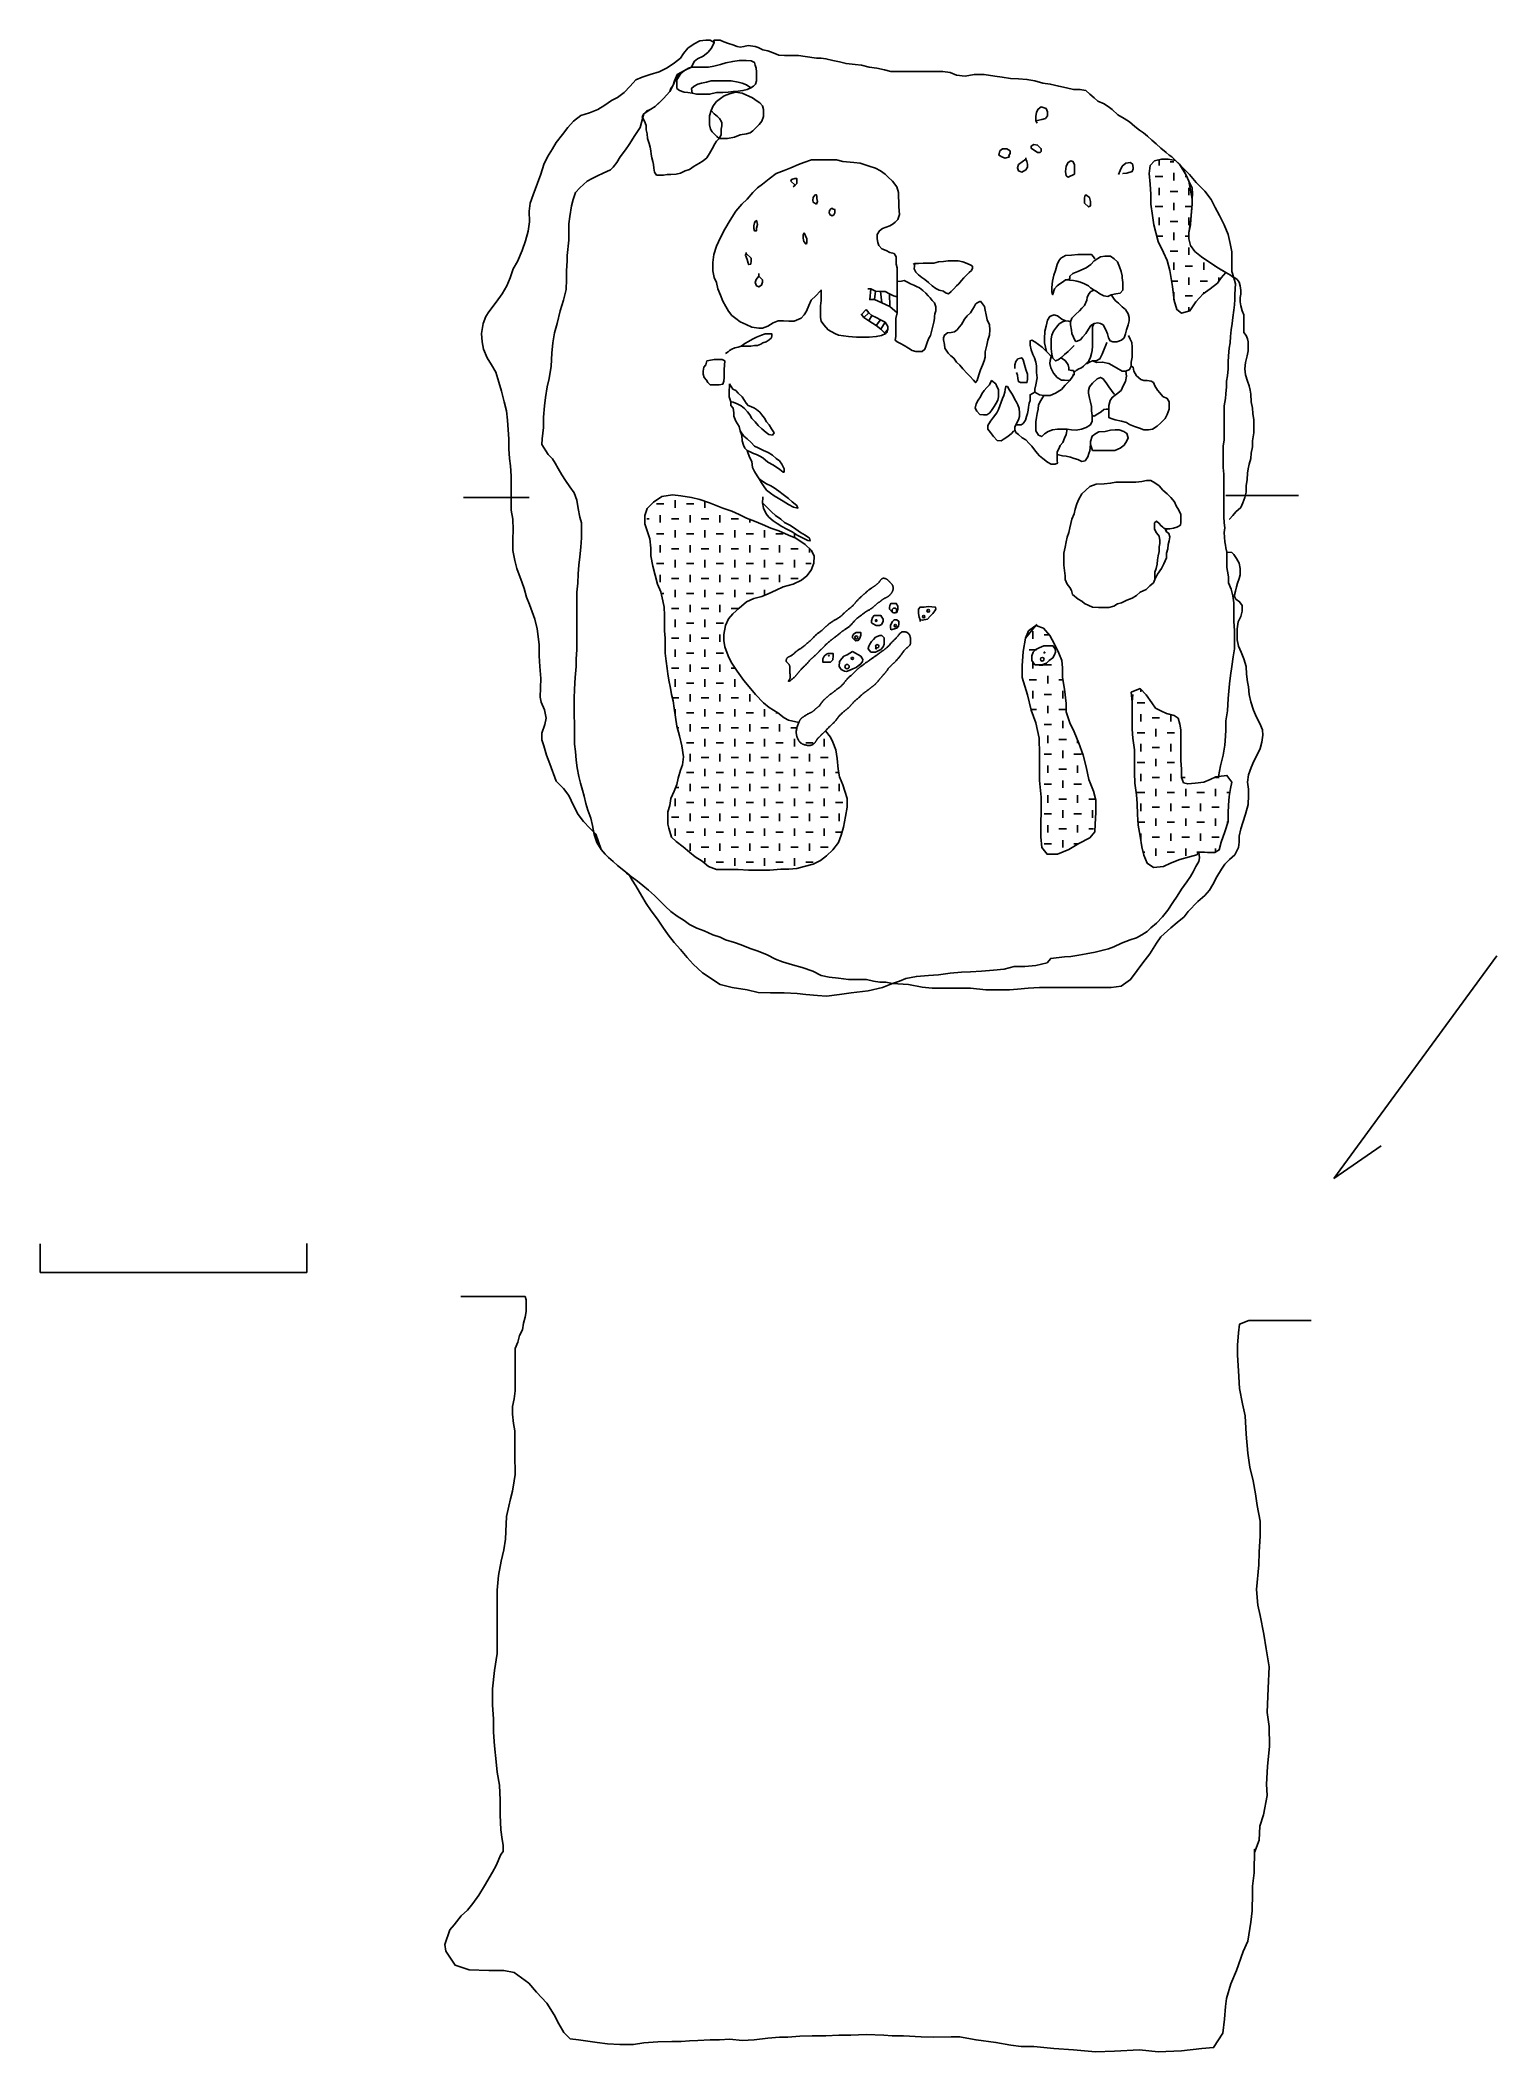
# Model space of a CAD drawing. Extents: x 2.1 to 14.4, y -1.6 to 15.2.
import ezdxf

# ---------------------------------------------------------------- set-up
doc = ezdxf.new("R2010")
doc.units = 0
doc.linetypes.add('HIDDEN', pattern=[0.375, 0.25, -0.125])
doc.layers.add('LAYER1', color=7, linetype='CONTINUOUS')
doc.layers.add('LAYER25', color=1, linetype='CONTINUOUS')

msp = doc.modelspace()

# ---------------------------------------------------------------- linework, layer by layer
at = {"layer": 'LAYER1', "color": 7, "linetype": 'HIDDEN'}
for points in [[(7.7947, 15.2035), (7.7592, 15.2212), (7.7237, 15.2212), (7.6749, 15.2168), (7.6261, 15.1902), (7.5729, 15.1547), (7.5374, 15.1103), (7.5108, 15.0704), (7.462, 15.0305), (7.3999, 14.9905), (7.3333, 14.955), (7.2579, 14.9329), (7.1914, 14.9107), (7.1381, 14.8885), (7.0893, 14.8353), (7.0405, 14.782), (6.9829, 14.7421), (6.9341, 14.7155), (6.8764, 14.6756), (6.8187, 14.6401), (6.7477, 14.6134), (6.6768, 14.5913), (6.6146, 14.5425), (6.5658, 14.4892), (6.5215, 14.4316), (6.4682, 14.365), (6.4372, 14.3118), (6.3973, 14.2452), (6.3662, 14.1787), (6.3396, 14.0988), (6.313, 14.0234), (6.2775, 13.9258), (6.2509, 13.8548), (6.242, 13.7883), (6.2464, 13.6996), (6.2331, 13.6197), (6.2109, 13.5398), (6.1843, 13.46), (6.1444, 13.3668), (6.1089, 13.3047), (6.0823, 13.2293), (6.0557, 13.1627), (6.0157, 13.0962), (5.9669, 13.0252), (5.9048, 12.9454), (5.8782, 12.9054), (5.856, 12.8478), (5.8427, 12.7635), (5.8472, 12.6925), (5.8605, 12.6304), (5.8915, 12.5594), (5.927, 12.5017), (5.9625, 12.4396), (5.9891, 12.3553), (6.0113, 12.2799), (6.0335, 12.1912), (6.0512, 12.1158), (6.0601, 12.0359), (6.0734, 11.8762), (6.0734, 11.7963), (6.0778, 11.7165), (6.0867, 11.6544), (6.0912, 11.5657), (6.0912, 11.468), (6.0912, 11.3793), (6.0912, 11.2817), (6.1045, 11.2063), (6.1089, 11.1176), (6.1045, 11.0377), (6.1045, 10.9446), (6.1222, 10.8603), (6.14, 10.7937), (6.1843, 10.6739), (6.2021, 10.6251), (6.2198, 10.5542), (6.2464, 10.492), (6.2908, 10.3678), (6.3085, 10.288), (6.3263, 10.1549), (6.3263, 10.0617), (6.3307, 9.973), (6.3396, 9.871), (6.3352, 9.7157), (6.344, 9.6713), (6.3706, 9.6092), (6.384, 9.5382), (6.3751, 9.485), (6.3485, 9.414), (6.3485, 9.3563), (6.3662, 9.3075), (6.3884, 9.2277), (6.415, 9.1567), (6.4682, 9.0103), (6.5304, 8.9482), (6.5747, 8.8905), (6.6146, 8.8062), (6.6546, 8.7308), (6.6989, 8.6731), (6.7522, 8.6155), (6.801, 8.5667), (6.8453, 8.438)], [(12.1513, 13.2293), (12.1335, 13.2825), (12.1335, 13.3358), (12.1335, 13.3846), (12.1335, 13.4467), (12.1202, 13.5177), (12.1025, 13.5931), (12.0714, 13.6729), (12.0315, 13.7528), (11.996, 13.8193), (11.9605, 13.8859), (11.9073, 13.9569), (11.8363, 14.0278), (11.7786, 14.0944), (11.6633, 14.2142)], [(7.0228, 8.2739), (7.0805, 8.2251), (7.1071, 8.1807), (7.1381, 8.1319), (7.1869, 8.0476), (7.2224, 7.9855), (7.2668, 7.9234), (7.32, 7.8524), (7.3644, 7.7859), (7.4088, 7.7237), (7.4576, 7.6572), (7.5108, 7.5995), (7.5685, 7.533), (7.6173, 7.4753), (7.6971, 7.4043), (7.8435, 7.3067), (7.9456, 7.2801), (8.0698, 7.2624), (8.1629, 7.2402), (8.265, 7.2357), (8.3803, 7.2357), (8.4912, 7.2313), (8.5622, 7.2224), (8.6598, 7.2136), (8.7352, 7.2091), (8.8461, 7.2224), (8.9437, 7.2357), (9.0857, 7.2535), (9.2055, 7.2801), (9.2898, 7.3156)]]:
    msp.add_lwpolyline(points, dxfattribs=at)
at = {"layer": 'LAYER1', "color": 7, "linetype": 'CONTINUOUS'}
for points in [[(9.2898, 7.3156), (9.2321, 7.3245), (9.1833, 7.3245), (9.1301, 7.3333), (9.0724, 7.3467), (9.0014, 7.3467), (8.9216, 7.3467), (8.8373, 7.36), (8.7574, 7.3688), (8.6909, 7.3821), (8.6199, 7.4176), (8.5312, 7.4487), (8.4513, 7.4709), (8.367, 7.4975), (8.3093, 7.5197), (8.2384, 7.5552), (8.1629, 7.5862), (8.0964, 7.6084), (8.021, 7.6395), (7.9633, 7.6572), (7.8879, 7.6794), (7.8435, 7.7016), (7.7814, 7.7237), (7.7104, 7.7548), (7.6483, 7.777), (7.5862, 7.808), (7.5419, 7.8435), (7.4842, 7.879), (7.4309, 7.9189), (7.3866, 7.9589), (7.3467, 7.9988), (7.2934, 8.052), (7.2446, 8.0964), (7.1958, 8.1363), (7.1515, 8.1718), (7.0583, 8.2384), (7.0228, 8.2739), (6.9829, 8.3049), (6.9474, 8.336), (6.9074, 8.3715), (6.8808, 8.3981), (6.8453, 8.438), (6.8098, 8.4957), (6.7877, 8.5622), (6.7744, 8.6376), (6.761, 8.6997), (6.7344, 8.7663), (6.7167, 8.824), (6.7034, 8.8861), (6.6901, 8.9349), (6.6723, 8.9925), (6.659, 9.0502), (6.6457, 9.1212), (6.6368, 9.1878), (6.6324, 9.2587), (6.6235, 9.3208), (6.6235, 9.3874), (6.6235, 9.4495), (6.6235, 9.4983), (6.6191, 9.556), (6.6191, 9.6314), (6.6191, 9.7024), (6.6235, 9.7822), (6.628, 9.8798), (6.6368, 9.973), (6.6368, 10.0351), (6.6413, 10.1105), (6.6413, 10.1815), (6.6413, 10.2525), (6.6413, 10.3013), (6.6413, 10.39), (6.6413, 10.4699), (6.6413, 10.5364), (6.6413, 10.5941), (6.6501, 10.6695), (6.6546, 10.7494), (6.659, 10.8203), (6.6679, 10.8913), (6.6768, 10.9712), (6.6812, 11.051), (6.6812, 11.1087), (6.6812, 11.1752), (6.6679, 11.2241), (6.6546, 11.295), (6.6413, 11.366), (6.6191, 11.4281), (6.5836, 11.4769), (6.5481, 11.5302), (6.517, 11.579), (6.486, 11.6322), (6.4594, 11.6766), (6.4372, 11.7121), (6.4017, 11.7475), (6.3485, 11.8318), (6.3529, 11.8806), (6.3618, 11.9738), (6.3618, 12.0625), (6.3706, 12.1557), (6.3795, 12.2267), (6.3928, 12.3154), (6.4106, 12.3864), (6.4283, 12.4884), (6.4328, 12.5993), (6.4416, 12.6836), (6.4549, 12.7679), (6.4771, 12.8478), (6.5037, 12.9542), (6.5304, 13.043), (6.5525, 13.1317), (6.557, 13.216), (6.557, 13.287), (6.5614, 13.3713), (6.5614, 13.4156), (6.5747, 13.5443), (6.5747, 13.602), (6.5747, 13.6818), (6.5836, 13.7439), (6.5969, 13.8326), (6.6102, 13.8859), (6.6324, 13.9436), (6.6679, 13.9835), (6.73, 14.0412), (6.7699, 14.0633), (6.8143, 14.0855), (6.8631, 14.1077), (6.9252, 14.1343), (6.9474, 14.1565), (6.9784, 14.1964), (7.0051, 14.2452), (7.0494, 14.3029), (7.0805, 14.3473), (7.1293, 14.4227), (7.1736, 14.4892), (7.2047, 14.6046), (7.2624, 14.6445), (7.2979, 14.6667), (7.3688, 14.7332), (7.4221, 14.7909), (7.4487, 14.8441), (7.4842, 14.924), (7.5463, 14.9684), (7.604, 14.995), (7.6261, 15.0438), (7.6528, 15.066), (7.7016, 15.0881), (7.7415, 15.1192), (7.7725, 15.1547), (7.7947, 15.2035), (7.7903, 15.2212)], [(7.7903, 15.2212), (7.8125, 15.2212), (7.8435, 15.2212), (7.8746, 15.2079), (7.9145, 15.1946), (7.95, 15.1813), (7.9855, 15.168), (8.0121, 15.1636), (8.0432, 15.168), (8.0787, 15.1769), (8.1363, 15.168), (8.1629, 15.1591), (8.2029, 15.1414), (8.2428, 15.1325), (8.2872, 15.1148), (8.336, 15.097), (8.3848, 15.0926), (8.4424, 15.0926), (8.5001, 15.0926), (8.5578, 15.0837), (8.6509, 15.0704), (8.6909, 15.0704), (8.7308, 15.066), (8.7885, 15.0526), (8.8461, 15.0393), (8.8994, 15.026), (8.9748, 15.0172), (9.028, 15.0127), (9.0946, 14.995), (9.1567, 14.9861), (9.2232, 14.9728), (9.2765, 14.9595), (9.3253, 14.9595), (9.4096, 14.9595), (9.4717, 14.9595), (9.5294, 14.9595), (9.587, 14.9595), (9.6536, 14.9595), (9.7112, 14.9595), (9.7734, 14.9506), (9.8266, 14.9284), (9.8976, 14.9196), (9.973, 14.9329), (10.0573, 14.9329), (10.146, 14.9196), (10.2081, 14.9107), (10.2791, 14.9018), (10.3456, 14.8974), (10.4166, 14.8929), (10.4832, 14.8796), (10.5497, 14.8619), (10.6118, 14.853), (10.6828, 14.8353), (10.7494, 14.822), (10.807, 14.8086), (10.8603, 14.8086), (10.9091, 14.7998), (10.9446, 14.7687), (10.98, 14.7377), (11.0111, 14.7111), (11.0643, 14.6889), (11.1087, 14.6578), (11.1309, 14.6401), (11.1797, 14.5957), (11.2329, 14.5646), (11.2773, 14.538), (11.3216, 14.4981), (11.3616, 14.467), (11.3926, 14.4449), (11.4281, 14.4182), (11.4636, 14.3828), (11.4991, 14.3517), (11.539, 14.3162), (11.5834, 14.2807), (11.61, 14.2585), (11.6322, 14.2452), (11.6633, 14.2142), (11.6943, 14.1831), (11.7209, 14.1476), (11.752, 14.09), (11.7742, 14.0412), (11.8008, 13.9835), (11.8052, 13.9347), (11.8008, 13.8903), (11.8008, 13.846), (11.7963, 13.7883), (11.7919, 13.7173), (11.7875, 13.6729), (11.7742, 13.6064), (11.7742, 13.5576), (11.7875, 13.4999), (11.823, 13.4511), (11.8806, 13.4068), (11.925, 13.3757), (11.9649, 13.3491), (12.0093, 13.318), (12.0448, 13.2958), (12.0847, 13.2737), (12.1246, 13.2515), (12.1513, 13.2293), (12.1646, 13.1805), (12.1601, 13.0918), (12.1601, 13.0474), (12.1557, 13.003), (12.1513, 12.9587), (12.1424, 12.8966), (12.1379, 12.8478), (12.1291, 12.7945), (12.1246, 12.7369), (12.1202, 12.6836), (12.1113, 12.6393), (12.1069, 12.5771), (12.1025, 12.5239), (12.1025, 12.4662), (12.098, 12.4086), (12.0891, 12.3642), (12.0891, 12.3154), (12.0847, 12.2577), (12.0803, 12.2178), (12.0714, 12.1557), (12.0714, 12.1025), (12.0714, 12.0581), (12.0714, 11.996), (12.0714, 11.9294), (12.0714, 11.8718), (12.0625, 11.8185), (12.0625, 11.7564), (12.0625, 11.6987), (12.0625, 11.6411), (12.067, 11.5834), (12.067, 11.5257), (12.067, 11.4547), (12.067, 11.3926), (12.067, 11.3305), (12.067, 11.2684), (12.067, 11.2285), (12.0714, 11.1752), (12.0758, 11.1353), (12.0714, 11.0954), (12.0758, 11.0155), (12.0803, 10.9889), (12.0847, 10.9667), (12.0936, 10.9313), (12.0936, 10.8736), (12.0936, 10.8026), (12.098, 10.7715), (12.1069, 10.7227), (12.1069, 10.6739), (12.1291, 10.6207), (12.1424, 10.563), (12.1513, 10.5054), (12.1513, 10.4211), (12.1513, 10.3501), (12.1557, 10.2747), (12.1557, 10.2081), (12.1557, 10.1194), (12.1468, 10.0528), (12.1335, 9.973), (12.1246, 9.8976), (12.1158, 9.8266), (12.1025, 9.7024), (12.098, 9.6003), (12.0847, 9.516), (12.0847, 9.4406), (12.0803, 9.3874), (12.0758, 9.312), (12.0625, 9.2277), (12.0403, 9.1389), (12.0226, 9.0502)], [(12.1513, 13.2293), (12.1601, 13.2293), (12.1779, 13.216), (12.1956, 13.1938), (12.2045, 13.1627), (12.2089, 13.1228), (12.2089, 13.0918), (12.2045, 13.0651), (12.2045, 13.0297), (12.2089, 12.9942), (12.2222, 12.9542), (12.2355, 12.9187), (12.2355, 12.8788), (12.2355, 12.8522), (12.2355, 12.8256), (12.2355, 12.8034), (12.2355, 12.7723), (12.2533, 12.7457), (12.2666, 12.7191), (12.271, 12.6925), (12.271, 12.6526), (12.271, 12.6171), (12.2622, 12.5771), (12.2489, 12.5195), (12.2444, 12.4662), (12.2489, 12.4174), (12.2666, 12.3642), (12.2799, 12.3243), (12.2888, 12.2888), (12.2932, 12.2533), (12.2977, 12.1912), (12.3065, 12.1379), (12.311, 12.0936), (12.3198, 12.0403), (12.3198, 11.9871), (12.3198, 11.9294), (12.3065, 11.8629), (12.3065, 11.8141), (12.2977, 11.7609), (12.2932, 11.7165), (12.2799, 11.6677), (12.271, 11.6278), (12.2666, 11.5923), (12.2622, 11.539), (12.2533, 11.4858), (12.2533, 11.4326), (12.2444, 11.3882), (12.2267, 11.3438), (12.2089, 11.3039), (12.169, 11.2684), (12.1424, 11.2374), (12.1158, 11.2063), (12.1158, 11.2063)], [(12.0936, 10.9313), (12.1335, 10.9268), (12.1513, 10.9091), (12.1734, 10.878), (12.1956, 10.8381), (12.2045, 10.7937), (12.2045, 10.7405), (12.1956, 10.7094), (12.1823, 10.6695), (12.1734, 10.6384), (12.1646, 10.603), (12.1557, 10.5719), (12.1557, 10.5586), (12.169, 10.5364), (12.2001, 10.5142), (12.2222, 10.4832), (12.2222, 10.4344), (12.2089, 10.39), (12.1867, 10.3456), (12.1779, 10.288), (12.1779, 10.2436), (12.1779, 10.1948), (12.1912, 10.1416), (12.2134, 10.0928), (12.2355, 10.0351), (12.2533, 9.973), (12.2577, 9.9064), (12.2666, 9.8443), (12.2755, 9.8), (12.2799, 9.7379), (12.2932, 9.6758), (12.3154, 9.6048), (12.342, 9.5471), (12.3686, 9.4939), (12.3908, 9.4406), (12.3953, 9.3963), (12.3864, 9.3386), (12.3731, 9.2853), (12.3509, 9.2366), (12.3198, 9.1789), (12.2977, 9.1256), (12.2755, 9.0635), (12.2666, 9.0014), (12.2755, 8.9437), (12.2755, 8.8905), (12.271, 8.8151), (12.2489, 8.7352), (12.2267, 8.6643), (12.2089, 8.611), (12.1956, 8.5489), (12.1956, 8.5001), (12.1912, 8.4557), (12.1601, 8.3936), (12.1158, 8.3537), (12.0758, 8.3138), (12.0492, 8.2739), (12.0093, 8.2073), (11.9738, 8.1452), (11.9472, 8.0964), (11.9073, 8.052), (11.8496, 8.0032), (11.7697, 7.9189), (11.7342, 7.8746), (11.6766, 7.8258), (11.6233, 7.7814), (11.539, 7.706), (11.5035, 7.6528), (11.4459, 7.564), (11.3882, 7.4886), (11.3394, 7.4221), (11.2862, 7.3467), (11.2063, 7.2934), (11.122, 7.2801), (11.0377, 7.2801), (10.9268, 7.2801), (10.8248, 7.2801), (10.7316, 7.2801), (10.6251, 7.2801), (10.5231, 7.2801), (10.4255, 7.2757), (10.3368, 7.2668), (10.2702, 7.2624), (10.1771, 7.2624), (10.0706, 7.2624), (9.9419, 7.2757), (9.8355, 7.2757), (9.7379, 7.2757), (9.6225, 7.2757), (9.5382, 7.2845), (9.4229, 7.3067), (9.2898, 7.3156)], [(8.6465, 9.6181), (8.6465, 9.6181), (8.6465, 9.6181), (8.6465, 9.6181), (8.6465, 9.6181), (8.6465, 9.6181), (8.6465, 9.6181), (8.6465, 9.6181), (8.6465, 9.6181), (8.6465, 9.6181), (8.6465, 9.6181), (8.6465, 9.6181), (8.6465, 9.6181), (8.6465, 9.6181), (8.6465, 9.6181), (8.6465, 9.6181), (8.6465, 9.6181), (8.6465, 9.6181), (8.6465, 9.6181), (8.6465, 9.6181), (8.6465, 9.6181), (8.6465, 9.6181), (8.6465, 9.6181), (8.6465, 9.6181), (8.6465, 9.6181)], [(11.8585, 8.4158), (11.8629, 8.367), (11.8585, 8.336), (11.8318, 8.296), (11.8097, 8.2517), (11.7875, 8.2117), (11.7564, 8.1674), (11.7121, 8.1053), (11.6766, 8.0476), (11.6411, 7.9944), (11.5967, 7.9278), (11.5523, 7.8746), (11.5035, 7.8213), (11.4547, 7.7814), (11.4237, 7.7504), (11.3793, 7.7237), (11.335, 7.6971), (11.2817, 7.6794), (11.2107, 7.6528), (11.1442, 7.6217), (11.0998, 7.604), (11.0555, 7.5951), (10.9889, 7.5773), (10.9135, 7.564), (10.8514, 7.5507), (10.7849, 7.5419), (10.7316, 7.5374), (10.6163, 7.5241), (10.5852, 7.4886), (10.492, 7.4664), (10.3989, 7.4576), (10.3102, 7.4576), (10.2259, 7.4354), (10.1371, 7.4265), (10.0351, 7.4176), (9.9419, 7.4132), (9.8665, 7.4088), (9.7734, 7.3999), (9.6758, 7.3866), (9.5915, 7.3821), (9.4894, 7.3733), (9.4007, 7.3555), (9.3475, 7.3333), (9.2898, 7.3156)], [(14.3561, 7.5463), (12.9897, 5.6786)], [(12.9897, 5.6786), (13.3877, 5.9541)], [(2.1428, 5.132), (2.1428, 4.8933)], [(4.3787, 4.8933), (4.3787, 5.1343)], [(2.1428, 4.8933), (4.3787, 4.8933)], [(4.3787, 4.8933), (2.1428, 4.8933)], [(6.1821, 4.6902), (6.2082, 4.6902), (6.2169, 4.6641), (6.2169, 4.6076), (6.2169, 4.5642), (6.2082, 4.5163), (6.1951, 4.4685), (6.1865, 4.412), (6.1604, 4.3642), (6.1473, 4.3076), (6.1256, 4.2555), (6.1256, 4.1729), (6.1256, 4.0946), (6.1256, 4.025), (6.1256, 3.9598), (6.1256, 3.899), (6.1169, 3.8337), (6.1038, 3.7685), (6.1038, 3.7033), (6.1125, 3.6251), (6.1212, 3.5642), (6.1212, 3.4903), (6.1212, 3.4251), (6.1212, 3.3599), (6.1212, 3.312), (6.1256, 3.2512), (6.1256, 3.199), (6.1169, 3.1468), (6.1038, 3.0599), (6.0865, 2.9946), (6.0734, 2.9338), (6.0517, 2.8468), (6.0473, 2.7207), (6.043, 2.6555), (6.0299, 2.5686), (6.0082, 2.4729), (5.9865, 2.3512), (5.9734, 2.2295), (5.9734, 2.1208), (5.9734, 1.9947), (5.9734, 1.9164), (5.9734, 1.7947), (5.9734, 1.699), (5.9517, 1.5556), (5.9343, 1.4034), (5.9343, 1.2643), (5.943, 1.1512), (5.943, 1.0382), (5.9517, 0.9252), (5.9647, 0.7904), (5.9734, 0.7034), (5.9952, 0.5947), (5.9995, 0.4687), (5.9995, 0.3469), (6.0038, 0.2208), (6.0169, 0.1382), (6.0256, 0.0904), (6.0256, 0.0382), (6.0038, 0.0139), (5.9647, -0.0791), (5.9343, -0.1357), (5.8691, -0.2487), (5.8212, -0.327), (5.7691, -0.3965), (5.7256, -0.453), (5.6734, -0.5009), (5.6126, -0.5748), (5.5778, -0.6183), (5.5343, -0.74), (5.543, -0.7965), (5.6213, -0.9139), (5.7386, -0.953), (5.9039, -0.9574), (6.0299, -0.9574), (6.1169, -0.9748), (6.2386, -1.0661), (6.3038, -1.14), (6.3908, -1.2313), (6.4517, -1.3313), (6.4908, -1.4052), (6.5343, -1.4791), (6.5864, -1.5313), (6.656, -1.54), (6.8125, -1.5617), (6.8995, -1.5747), (7.0038, -1.5791), (7.1168, -1.5791), (7.2038, -1.566), (7.3212, -1.5574), (7.4386, -1.553), (7.5168, -1.553), (7.5864, -1.5487), (7.656, -1.5443), (7.7603, -1.54), (7.8386, -1.54), (7.9255, -1.5356), (8.0299, -1.5443), (8.1299, -1.54), (8.2429, -1.5269), (8.3429, -1.5182), (8.4124, -1.5182), (8.5124, -1.5095), (8.6168, -1.5052), (8.7298, -1.5052), (8.8385, -1.5008), (8.9385, -1.5008), (9.0689, -1.4965), (9.2168, -1.5008), (9.2863, -1.5052), (9.382, -1.5052), (9.5298, -1.5139), (9.6298, -1.5182), (9.782, -1.5139), (9.8515, -1.5139), (9.9907, -1.54), (10.1559, -1.5617), (10.2819, -1.5834), (10.3689, -1.5965), (10.4732, -1.5965), (10.6428, -1.6139), (10.808, -1.6226), (10.9906, -1.64), (11.1515, -1.6356), (11.3602, -1.6226), (11.5167, -1.64), (11.7123, -1.6313), (11.8819, -1.6139), (11.9819, -1.6052), (12.0601, -1.4834), (12.0732, -1.366), (12.0819, -1.2617), (12.0906, -1.1921), (12.1253, -1.0704), (12.1732, -0.9574), (12.2297, -0.8009), (12.2688, -0.7139), (12.2949, -0.553), (12.3036, -0.4574), (12.308, -0.3096), (12.308, -0.2531), (12.321, -0.14), (12.3253, 0.0574), (12.3253, 0.0296), (12.3645, 0.1339), (12.3688, 0.2513), (12.3993, 0.3469), (12.4297, 0.5078), (12.4253, 0.6034), (12.434, 0.7513), (12.4514, 0.9208), (12.4471, 1.086), (12.4297, 1.2034), (12.4384, 1.4078), (12.4471, 1.586), (12.421, 1.7382), (12.4036, 1.8599), (12.3732, 2.0164), (12.3514, 2.1034), (12.3427, 2.2338), (12.3601, 2.4425), (12.3645, 2.5468), (12.3732, 2.686), (12.3732, 2.8077), (12.3471, 2.9381), (12.334, 3.0381), (12.3123, 3.1468), (12.2862, 3.2599), (12.2688, 3.3772), (12.2558, 3.5381), (12.2471, 3.6903), (12.2253, 3.7903), (12.1993, 3.9207), (12.1906, 4.0685), (12.1819, 4.1989), (12.1819, 4.2816), (12.1906, 4.3859), (12.1993, 4.4598), (12.2775, 4.4902)], [(5.6691, 4.6902), (6.1821, 4.6902)], [(12.2775, 4.4902), (12.7992, 4.4902)]]:
    msp.add_lwpolyline(points, dxfattribs=at)
at = {"layer": 'LAYER1', "color": 1, "linetype": 'CONTINUOUS'}
for points in [[(7.4842, 14.924), (7.5152, 14.9417), (7.5463, 14.9684), (7.5773, 14.9861), (7.604, 14.995), (7.6661, 14.995), (7.7193, 14.995), (7.7459, 14.995), (7.7903, 15.0039), (7.848, 15.0172), (7.8923, 15.0305), (7.95, 15.0438), (8.0032, 15.0526), (8.0609, 15.0526), (8.1053, 15.0482), (8.1319, 15.0349), (8.1363, 15.0127), (8.1452, 14.9861), (8.1496, 14.955), (8.1496, 14.9284), (8.1496, 14.9018), (8.1496, 14.8796), (8.1408, 14.853), (8.123, 14.8353), (8.1008, 14.822), (8.0698, 14.8086), (8.0343, 14.7998), (7.9944, 14.7953), (7.9544, 14.7909), (7.9101, 14.7865), (7.8657, 14.782), (7.8125, 14.782), (7.7548, 14.7687), (7.7016, 14.7687), (7.6483, 14.7687), (7.6084, 14.7776), (7.5729, 14.782), (7.5419, 14.7865), (7.5019, 14.7998), (7.4797, 14.8175), (7.4797, 14.8575), (7.4797, 14.8885), (7.5152, 14.9417)], [(7.8347, 14.3961), (7.8125, 14.3739), (7.7992, 14.3517), (7.777, 14.3118), (7.7548, 14.2718), (7.7326, 14.2364), (7.7016, 14.2097), (7.6661, 14.1876), (7.6261, 14.1654), (7.5862, 14.1388), (7.5507, 14.1254), (7.5108, 14.1077), (7.4753, 14.0988), (7.4309, 14.0944), (7.3999, 14.0944), (7.3688, 14.09), (7.3422, 14.09), (7.3112, 14.09), (7.2934, 14.1166), (7.289, 14.1476), (7.2845, 14.1787), (7.2801, 14.2053), (7.2712, 14.2364), (7.2668, 14.2674), (7.2624, 14.294), (7.2579, 14.3251), (7.249, 14.3561), (7.2357, 14.3961), (7.2313, 14.436), (7.2224, 14.4715), (7.2224, 14.507), (7.2091, 14.5425), (7.1914, 14.578), (7.2047, 14.6046), (7.2269, 14.6268), (7.2624, 14.6445), (7.2979, 14.6667), (7.3378, 14.7022), (7.3688, 14.7332), (7.3954, 14.7598), (7.4221, 14.7909), (7.4309, 14.8175), (7.4487, 14.8441), (7.462, 14.8796), (7.4709, 14.9018), (7.4842, 14.9329), (7.5463, 14.9684)], [(7.6084, 14.7776), (7.604, 14.8175), (7.6261, 14.8353), (7.6572, 14.853), (7.6883, 14.8619), (7.7282, 14.8708), (7.7681, 14.8796), (7.808, 14.8796), (7.8435, 14.8796), (7.8923, 14.8796), (7.9367, 14.8796), (7.9944, 14.8708), (8.0299, 14.8619), (8.0653, 14.8486), (8.0653, 14.8486)], [(8.0653, 14.8486), (8.1008, 14.822)], [(7.8347, 14.3961), (7.8169, 14.4138), (7.7947, 14.436), (7.777, 14.4537), (7.7637, 14.4759), (7.7548, 14.5114), (7.7548, 14.5513), (7.7548, 14.5868), (7.7681, 14.6312), (7.7859, 14.6711), (7.8125, 14.7066), (7.848, 14.7332), (7.879, 14.7554), (7.9234, 14.7732), (7.9722, 14.7865), (8.0299, 14.7776), (8.1141, 14.7377), (8.1541, 14.7111), (8.1763, 14.6977), (8.1984, 14.6711), (8.2073, 14.6401), (8.2073, 14.5824), (8.194, 14.5425), (8.1718, 14.5158), (8.1452, 14.4892), (8.1186, 14.4626), (8.0964, 14.4449), (8.0653, 14.436), (8.0121, 14.4271), (7.9633, 14.4094), (7.9056, 14.3961), (7.8347, 14.3961)], [(7.8347, 14.3961), (7.8524, 14.4271), (7.8524, 14.4493), (7.8524, 14.4759), (7.8568, 14.5025), (7.8568, 14.5292), (7.8524, 14.5425), (7.8391, 14.5646), (7.8213, 14.5824), (7.7947, 14.6046), (7.7681, 14.6312)], [(10.5009, 14.5247), (10.492, 14.5469), (10.492, 14.5824), (10.4965, 14.6179), (10.5098, 14.6445), (10.5364, 14.6622), (10.5763, 14.6489), (10.5896, 14.6223), (10.5896, 14.5868), (10.5719, 14.5646), (10.5408, 14.5558), (10.492, 14.5469)], [(10.5054, 14.2807), (10.5275, 14.2807), (10.5364, 14.2896), (10.5364, 14.3118), (10.5054, 14.3428), (10.4743, 14.3473), (10.4521, 14.334), (10.4521, 14.3162), (10.5054, 14.2807)], [(10.2702, 14.2452), (10.2658, 14.2541), (10.2747, 14.2718), (10.2747, 14.294), (10.248, 14.3118), (10.2126, 14.3118), (10.1904, 14.294), (10.1815, 14.2585), (10.2126, 14.2408), (10.2347, 14.2319), (10.2702, 14.2452)], [(10.4078, 14.2364), (10.4078, 14.223), (10.4166, 14.2053), (10.4211, 14.1831), (10.4211, 14.1565), (10.4078, 14.1343), (10.3723, 14.1166), (10.3456, 14.1254), (10.3368, 14.1521), (10.3456, 14.1787), (10.4078, 14.223)], [(10.8159, 14.0988), (10.8159, 14.1121), (10.8159, 14.1432), (10.8159, 14.1787), (10.8026, 14.2053), (10.7849, 14.2097), (10.7627, 14.1964), (10.7449, 14.1654), (10.7405, 14.121), (10.7449, 14.0855), (10.7627, 14.0722), (10.8159, 14.0988)], [(11.1841, 14.0944), (11.1974, 14.1299), (11.2152, 14.1654), (11.2462, 14.192), (11.2862, 14.1964), (11.3039, 14.1787), (11.3083, 14.1432), (11.2995, 14.121), (11.2551, 14.1077), (11.2196, 14.1033), (11.2196, 14.1033)], [(11.6633, 14.2142), (11.6011, 14.223), (11.5435, 14.223), (11.4858, 14.2097), (11.4503, 14.1698), (11.4414, 14.1033), (11.4503, 14.0145), (11.4547, 13.9302), (11.4547, 13.846), (11.468, 13.7528), (11.4814, 13.6729), (11.5169, 13.5354), (11.5612, 13.4422), (11.5923, 13.3757), (11.6144, 13.2914), (11.6366, 13.1583), (11.6499, 13.0385), (11.6721, 12.9631), (11.7121, 12.9321), (11.783, 12.9542), (11.8318, 13.0297), (11.8939, 13.0962), (11.9516, 13.1361), (12.0137, 13.1849), (12.0448, 13.2293), (12.0847, 13.2737), (12.0093, 13.318), (11.925, 13.3757), (11.8806, 13.4068), (11.823, 13.4511), (11.7875, 13.4999), (11.7742, 13.5576), (11.7742, 13.6064), (11.7919, 13.7173), (11.8008, 13.846), (11.8008, 13.8903), (11.7742, 14.0412), (11.752, 14.09), (11.6943, 14.1831), (11.6633, 14.2142)], [(8.4557, 13.9924), (8.4735, 14.0057), (8.4868, 14.019), (8.4868, 14.0412), (8.4868, 14.0633), (8.4691, 14.0633), (8.4424, 14.0545), (8.438, 14.0412), (8.4735, 14.0057)], [(8.6509, 13.846), (8.6332, 13.8593), (8.6243, 13.8637), (8.6199, 13.8814), (8.6243, 13.9036), (8.6376, 13.9214), (8.6465, 13.9258), (8.6509, 13.9258), (8.6554, 13.9125), (8.6554, 13.8948), (8.6598, 13.8681), (8.6554, 13.8548), (8.6509, 13.846)], [(10.9091, 13.9258), (10.9046, 13.9214), (10.9002, 13.8992), (10.9002, 13.8548), (10.9313, 13.8238), (10.949, 13.8326), (10.949, 13.8681), (10.9401, 13.9036), (10.9091, 13.9258)], [(8.1496, 13.7129), (8.1408, 13.704), (8.1319, 13.6907), (8.1275, 13.6641), (8.1275, 13.6419), (8.1319, 13.6241), (8.1496, 13.6241), (8.1496, 13.6463), (8.1585, 13.6774), (8.1496, 13.7129)], [(8.7885, 13.8105), (8.7752, 13.8105), (8.7619, 13.7927), (8.7574, 13.775), (8.7663, 13.7572), (8.784, 13.7484), (8.7973, 13.7572), (8.8062, 13.775), (8.8062, 13.8016), (8.7752, 13.8105)], [(8.5489, 13.6064), (8.54, 13.5886), (8.54, 13.562), (8.5445, 13.5354), (8.5622, 13.5132), (8.5711, 13.5177), (8.5711, 13.5398), (8.5711, 13.5576), (8.5489, 13.6064)], [(8.0609, 13.4422), (8.0609, 13.4334), (8.0565, 13.4201), (8.0698, 13.3846), (8.0787, 13.3535), (8.0831, 13.3402), (8.1008, 13.3446), (8.1053, 13.3713), (8.1053, 13.3934), (8.0609, 13.4334)], [(9.4628, 13.3446), (9.4761, 13.3491), (9.5072, 13.3491), (9.5471, 13.3535), (9.5826, 13.3535), (9.6358, 13.3535), (9.6758, 13.3624), (9.7157, 13.3668), (9.7556, 13.3713), (9.8, 13.3713), (9.8399, 13.3713), (9.8798, 13.3624), (9.9153, 13.3491), (9.9464, 13.3358), (9.9597, 13.3269), (9.9597, 13.3092), (9.9508, 13.2914), (9.9331, 13.2737), (9.9109, 13.2515), (9.8887, 13.2293), (9.8665, 13.2071), (9.8443, 13.1805), (9.8266, 13.1627), (9.8044, 13.1361), (9.7822, 13.114), (9.76, 13.0962), (9.7334, 13.1051), (9.7157, 13.1184), (9.6802, 13.1273), (9.6536, 13.1406), (9.6225, 13.1627), (9.5915, 13.1894), (9.5604, 13.216), (9.5338, 13.2337), (9.5072, 13.2559), (9.485, 13.2781), (9.4717, 13.3047), (9.4761, 13.3491)], [(10.7627, 13.216), (10.7405, 13.2115), (10.7227, 13.1982), (10.6917, 13.1805), (10.6695, 13.1627), (10.6473, 13.1361), (10.634, 13.0918), (10.6296, 13.0873), (10.6251, 13.1095), (10.6251, 13.1494), (10.6296, 13.2027), (10.6429, 13.2515), (10.6562, 13.2914), (10.6695, 13.3402), (10.6828, 13.3713), (10.7006, 13.3934), (10.7405, 13.4156), (10.7893, 13.4201), (10.8425, 13.4245), (10.8913, 13.4245), (10.9313, 13.4245), (10.9579, 13.4245), (10.9756, 13.4068), (10.9845, 13.389)], [(10.7627, 13.216), (10.776, 13.2204), (10.776, 13.2426), (10.8026, 13.2648), (10.8425, 13.2825), (10.9135, 13.3136), (10.9534, 13.3402), (10.98, 13.3713), (10.98, 13.3713), (11.0333, 13.4068), (11.0688, 13.4112), (11.1176, 13.4112), (11.1486, 13.389), (11.1752, 13.3624), (11.193, 13.3225), (11.2063, 13.2825), (11.2152, 13.247), (11.2152, 13.2293), (11.2196, 13.1894), (11.2196, 13.1539), (11.2196, 13.1273), (11.1974, 13.1006), (11.1619, 13.0962), (11.122, 13.0873), (11.0954, 13.074), (11.0599, 13.0785), (11.0288, 13.0962), (10.9978, 13.1184), (10.98, 13.1273), (10.949, 13.145), (10.9313, 13.1627), (10.9002, 13.1805), (10.8647, 13.1938), (10.8336, 13.2027), (10.807, 13.2071), (10.7405, 13.2115)], [(8.1674, 13.2648), (8.1674, 13.2426), (8.1452, 13.216), (8.1363, 13.1894), (8.1496, 13.1627), (8.1674, 13.1539), (8.1896, 13.1672), (8.1984, 13.1938), (8.1984, 13.2115), (8.1674, 13.2426)], [(9.3297, 13.1982), (9.3652, 13.2027), (9.3874, 13.2071), (9.414, 13.1938), (9.4406, 13.1805), (9.4672, 13.1672), (9.4894, 13.1583), (9.516, 13.145), (9.5427, 13.1228), (9.5693, 13.1006), (9.587, 13.0785), (9.6048, 13.0607), (9.6225, 13.0385), (9.6403, 13.0208), (9.6536, 12.9853), (9.6536, 12.9542), (9.6447, 12.9276), (9.6403, 12.9054), (9.6403, 12.8877), (9.6358, 12.8566), (9.6314, 12.8345), (9.6225, 12.8034), (9.6092, 12.7457), (9.5915, 12.7191), (9.5782, 12.6792), (9.5693, 12.6526), (9.5604, 12.6304), (9.5382, 12.6126), (9.516, 12.6126), (9.485, 12.6126), (9.4539, 12.6215), (9.4229, 12.6393), (9.3874, 12.6614), (9.3563, 12.6792), (9.3297, 12.6925), (9.312, 12.7058), (9.3164, 12.7369), (9.3164, 12.7723), (9.3164, 12.8034), (9.3164, 12.83), (9.3164, 12.8611), (9.3164, 12.8877), (9.3297, 12.9365)], [(10.0262, 13.0341), (9.9996, 13.0208), (9.9863, 13.0075), (9.973, 12.9853), (9.9597, 12.9631), (9.9419, 12.9365), (9.9153, 12.9099), (9.8931, 12.8833), (9.8798, 12.8566), (9.8665, 12.8389), (9.8488, 12.8167), (9.831, 12.7945), (9.8088, 12.7768), (9.7822, 12.7723), (9.7512, 12.7679), (9.7246, 12.7502), (9.7157, 12.728), (9.7157, 12.7102), (9.7246, 12.6703), (9.729, 12.6393), (9.7556, 12.5993), (9.7778, 12.5771), (9.8044, 12.555), (9.8266, 12.5239), (9.8532, 12.4973), (9.8798, 12.4662), (9.9153, 12.4263), (9.9375, 12.4041), (9.9686, 12.3731), (9.9819, 12.3553), (9.9863, 12.3509), (9.9996, 12.3686), (10.0129, 12.4174), (10.0262, 12.4574), (10.044, 12.4973), (10.0573, 12.5328), (10.0662, 12.5638), (10.0662, 12.6082), (10.0795, 12.6659), (10.0883, 12.7058), (10.1016, 12.7502), (10.1061, 12.7945), (10.1016, 12.8345), (10.0839, 12.8788), (10.075, 12.9187), (10.0662, 12.9587), (10.0617, 12.9897), (10.0262, 13.0341)], [(10.98, 13.1273), (10.9534, 13.114), (10.9357, 13.0962), (10.9224, 13.0651), (10.9179, 13.043), (10.9002, 12.9986), (10.878, 12.9764), (10.8558, 12.9542), (10.8248, 12.9232), (10.7937, 12.8921), (10.7804, 12.8611), (10.7804, 12.8345), (10.7893, 12.7901), (10.7937, 12.7635), (10.807, 12.7324), (10.8203, 12.7014), (10.8292, 12.6969), (10.8647, 12.7102), (10.8824, 12.7324), (10.9091, 12.7635), (10.9313, 12.799), (10.9534, 12.83), (10.98, 12.8478), (11.0111, 12.8522), (11.0333, 12.8478), (11.0555, 12.8345), (11.0777, 12.7945), (11.091, 12.759), (11.0998, 12.728), (11.1131, 12.7014), (11.1353, 12.6925), (11.1708, 12.6925), (11.2107, 12.7058), (11.2329, 12.728), (11.2418, 12.759), (11.2507, 12.7945), (11.264, 12.8345), (11.2729, 12.8699), (11.2729, 12.8966), (11.264, 12.9276), (11.2418, 12.9631), (11.2152, 12.9853), (11.1841, 13.0163), (11.1575, 13.0385), (11.122, 13.0873)], [(10.7405, 12.8699), (10.7094, 12.8833), (10.6739, 12.9099), (10.6429, 12.9187), (10.6074, 12.9054), (10.5896, 12.8744), (10.5763, 12.8256), (10.5675, 12.7812), (10.563, 12.7191), (10.563, 12.6836), (10.5808, 12.6126), (10.634, 12.555)], [(10.7804, 12.8611), (10.7671, 12.8655), (10.7405, 12.8699), (10.7139, 12.8611), (10.6872, 12.8433), (10.6651, 12.8167), (10.6384, 12.7812), (10.6251, 12.7502), (10.6207, 12.7191), (10.6207, 12.6747), (10.6207, 12.6348), (10.6251, 12.5905), (10.634, 12.555), (10.6562, 12.5328), (10.6784, 12.5417), (10.7094, 12.5638), (10.7316, 12.586), (10.7627, 12.6126), (10.7849, 12.6348), (10.8115, 12.6614), (10.8115, 12.6614)], [(10.8115, 12.4352), (10.8292, 12.4529), (10.8514, 12.4662), (10.8736, 12.4751), (10.8913, 12.4884), (10.9135, 12.5106), (10.9357, 12.5328), (10.949, 12.5638), (10.9579, 12.5949), (10.9623, 12.6215), (10.9667, 12.657), (10.9667, 12.6881), (10.9667, 12.7191), (10.9667, 12.7457), (10.9667, 12.7723), (10.9667, 12.799), (10.9667, 12.8212), (10.98, 12.8478)], [(10.5808, 12.6126), (10.5453, 12.6481), (10.5142, 12.6703), (10.4832, 12.6925), (10.4566, 12.7058), (10.4432, 12.7014), (10.4432, 12.6881), (10.4432, 12.6659), (10.4521, 12.6259), (10.4654, 12.586), (10.4787, 12.5594), (10.492, 12.5239), (10.4965, 12.4929), (10.4965, 12.4352), (10.5009, 12.3908), (10.492, 12.3331), (10.4832, 12.2977), (10.4832, 12.271), (10.5231, 12.2489), (10.5586, 12.2444), (10.6118, 12.2444), (10.6562, 12.2622), (10.705, 12.2932), (10.736, 12.3287), (10.776, 12.3686), (10.8026, 12.4041), (10.807, 12.4219), (10.807, 12.4219)], [(10.9135, 12.5106), (10.9224, 12.5106), (10.9401, 12.5239), (10.9667, 12.5328), (10.9978, 12.5328), (11.0288, 12.5505), (11.0466, 12.5905), (11.0643, 12.6304), (11.0777, 12.6659), (11.0865, 12.6881), (11.0865, 12.6881)], [(10.9667, 12.5328), (11.0022, 12.5195), (11.051, 12.5239), (11.1043, 12.5106), (11.1664, 12.4751), (11.2152, 12.4485), (11.2462, 12.4485), (11.2773, 12.4618), (11.2906, 12.4884), (11.2906, 12.5239), (11.2995, 12.5638), (11.2995, 12.5993), (11.2995, 12.6481), (11.295, 12.6881), (11.2817, 12.7147), (11.2684, 12.7457), (11.2684, 12.7457)], [(10.3146, 12.4707), (10.3146, 12.5017), (10.3235, 12.5283), (10.3412, 12.5505), (10.3723, 12.5594), (10.3856, 12.5417), (10.3944, 12.5106), (10.4078, 12.4618), (10.4211, 12.4219), (10.4211, 12.3775), (10.4166, 12.3509), (10.3944, 12.3509), (10.3634, 12.3509), (10.3456, 12.3598), (10.3412, 12.3864), (10.3368, 12.413), (10.3279, 12.4352)], [(10.6251, 12.5905), (10.6118, 12.5372), (10.6074, 12.5106), (10.6163, 12.4751), (10.6384, 12.4307), (10.6695, 12.3953), (10.705, 12.3731), (10.7316, 12.3731), (10.776, 12.3686)], [(10.807, 12.4529), (10.7893, 12.4529), (10.7671, 12.4574), (10.7671, 12.4751), (10.7627, 12.5017), (10.736, 12.5372), (10.705, 12.555), (10.705, 12.555)], [(11.2906, 12.4884), (11.3083, 12.4795), (11.3128, 12.4485), (11.335, 12.4086), (11.3705, 12.3775), (11.3971, 12.3686), (11.4237, 12.3686), (11.4592, 12.3642), (11.4769, 12.3509), (11.4902, 12.3243), (11.5124, 12.2888), (11.5302, 12.2666), (11.5568, 12.2355), (11.5923, 12.2178), (11.61, 12.1912), (11.61, 12.1601), (11.61, 12.1291), (11.5923, 12.0847), (11.5745, 12.0492), (11.5612, 12.0359), (11.539, 12.0137), (11.508, 11.9871), (11.468, 11.9605), (11.437, 11.9561), (11.3971, 11.9561), (11.3616, 11.9694), (11.3172, 11.9827), (11.2773, 12.0004), (11.2507, 12.0182), (11.2107, 12.027), (11.1575, 12.0403), (11.122, 12.0492), (11.1043, 12.0581), (11.1043, 12.0936), (11.1043, 12.1291), (11.1043, 12.1601), (11.1131, 12.2001), (11.1309, 12.2267), (11.1664, 12.2533), (11.2063, 12.2843), (11.2241, 12.3243), (11.2418, 12.3598), (11.2507, 12.4041), (11.2462, 12.4485)], [(10.1549, 12.342), (10.1638, 12.3198), (10.1771, 12.2932), (10.1771, 12.271), (10.1771, 12.2489), (10.1771, 12.2311), (10.1726, 12.2045), (10.1593, 12.1779), (10.1416, 12.1513), (10.1238, 12.1246), (10.1061, 12.098), (10.0795, 12.0803), (10.0528, 12.0803), (10.0218, 12.0847), (9.9952, 12.1113), (9.9819, 12.1379), (9.9907, 12.1734), (10.0085, 12.2045), (10.0262, 12.2311), (10.0395, 12.2577), (10.0573, 12.2843), (10.0795, 12.311), (10.1016, 12.3331), (10.1016, 12.3331)], [(10.3235, 11.996), (10.3456, 12.0403), (10.3545, 12.067), (10.3545, 12.098), (10.3501, 12.1335), (10.3412, 12.1646), (10.3279, 12.1867), (10.3146, 12.2089), (10.3013, 12.24), (10.288, 12.2622), (10.2702, 12.2888), (10.2525, 12.3198), (10.2392, 12.3198), (10.2347, 12.2932), (10.2303, 12.271), (10.2214, 12.2444), (10.2126, 12.2178), (10.1992, 12.1867), (10.1904, 12.1557), (10.1771, 12.1246), (10.1638, 12.098), (10.1371, 12.0625), (10.1105, 12.027), (10.0883, 11.9915), (10.0883, 11.9605), (10.1105, 11.9339), (10.1371, 11.8984), (10.1682, 11.8673), (10.1992, 11.8629), (10.2259, 11.8806), (10.2569, 11.8984), (10.288, 11.925), (10.3057, 11.9472), (10.3057, 11.9472)], [(10.1549, 12.342), (10.1194, 12.3686), (10.1016, 12.3331)], [(10.8026, 12.4041), (10.8115, 12.4174), (10.8115, 12.4352), (10.807, 12.4529), (10.807, 12.4529)], [(11.1043, 12.1291), (11.0821, 12.1291), (11.0599, 12.1246), (11.0377, 12.1069), (11.0111, 12.0891), (10.98, 12.0714), (10.9623, 12.0758), (10.9579, 12.1158), (10.9579, 12.1513), (10.949, 12.1867), (10.9401, 12.2222), (10.9313, 12.2622), (10.9313, 12.2843), (10.9401, 12.3154), (10.9667, 12.3465), (11.0067, 12.3819), (11.0333, 12.3953), (11.0555, 12.3819), (11.0865, 12.342), (11.1043, 12.3154), (11.1264, 12.2843), (11.1486, 12.2533), (11.1486, 12.2533)], [(10.4832, 12.271), (10.4432, 12.2489), (10.4432, 12.2267), (10.4432, 12.2001), (10.4344, 12.1779), (10.4299, 12.1468), (10.4255, 12.1202), (10.4211, 12.0936), (10.4122, 12.067), (10.4033, 12.0359), (10.3856, 12.0093), (10.3678, 11.996), (10.3501, 11.996), (10.3235, 11.996), (10.3146, 11.9782), (10.3146, 11.9561), (10.3235, 11.9339), (10.3456, 11.9161), (10.3767, 11.8895), (10.4078, 11.8718), (10.4344, 11.8407), (10.4566, 11.8185), (10.4787, 11.7875), (10.5009, 11.7609), (10.5231, 11.7387), (10.5497, 11.7165), (10.5896, 11.6854), (10.6207, 11.6677), (10.6518, 11.6677), (10.6739, 11.6766), (10.6695, 11.6987), (10.6695, 11.7254), (10.6695, 11.7475), (10.6695, 11.7697), (10.6828, 11.7963), (10.6961, 11.823), (10.7183, 11.8496), (10.7316, 11.8851), (10.7449, 11.9161), (10.7538, 11.9605)], [(10.9623, 12.0758), (10.9623, 12.0758), (10.9623, 12.0581), (10.9623, 12.027), (10.949, 11.996), (10.9135, 11.9738), (10.8736, 11.9605), (10.8292, 11.9516), (10.7893, 11.9561), (10.7538, 11.9605), (10.7139, 11.9605), (10.6739, 11.9605), (10.6296, 11.9561), (10.5941, 11.9427), (10.563, 11.9206), (10.5408, 11.8984), (10.5142, 11.9117), (10.492, 11.9472), (10.492, 11.9782), (10.492, 12.0226), (10.4965, 12.0581), (10.5009, 12.0936), (10.5098, 12.1291), (10.5142, 12.1646), (10.532, 12.2001), (10.5586, 12.2444)], [(10.9446, 11.7786), (10.949, 11.8318), (10.949, 11.8585), (10.9623, 11.9028), (10.9934, 11.925), (11.02, 11.9383), (11.0732, 11.9427), (11.1176, 11.9516), (11.1575, 11.9561), (11.1886, 11.9561), (11.2285, 11.9427), (11.2551, 11.925), (11.264, 11.8895), (11.2551, 11.8629), (11.2329, 11.8274), (11.1974, 11.8008), (11.1531, 11.783), (11.1087, 11.783), (11.0599, 11.783), (11.0111, 11.783), (10.9667, 11.783), (10.949, 11.8318)], [(10.6695, 11.7475), (10.7139, 11.7387), (10.7449, 11.7342), (10.7804, 11.7254), (10.8115, 11.7165), (10.8425, 11.7076), (10.878, 11.6899), (10.9046, 11.6943), (10.9268, 11.7298), (10.9357, 11.7564), (10.9446, 11.7786), (10.9446, 11.7786)], [(11.4902, 10.7006), (11.4769, 10.6739), (11.4459, 10.6473), (11.4148, 10.6163), (11.366, 10.5941), (11.335, 10.5675), (11.2995, 10.5453), (11.2551, 10.5275), (11.2107, 10.5054), (11.1752, 10.4965), (11.1442, 10.4787), (11.1043, 10.4654), (11.0643, 10.4654), (11.0155, 10.4654), (10.9667, 10.4699), (10.9357, 10.4832), (10.9002, 10.5009), (10.878, 10.5187), (10.847, 10.5364), (10.7982, 10.5763), (10.7893, 10.6074), (10.776, 10.634), (10.7538, 10.6606), (10.736, 10.7006), (10.736, 10.7316), (10.7316, 10.776), (10.7272, 10.8203), (10.7272, 10.8736), (10.7272, 10.9224), (10.736, 10.9712), (10.7449, 11.0155), (10.7538, 11.0555), (10.7671, 11.0954), (10.776, 11.1353), (10.7849, 11.1708), (10.7937, 11.2063), (10.8115, 11.2507), (10.8203, 11.2906), (10.8336, 11.335), (10.8514, 11.3749), (10.878, 11.4193), (10.9091, 11.4503), (10.9446, 11.4814), (10.9978, 11.4991), (11.0643, 11.5035), (11.1176, 11.508), (11.1619, 11.5169), (11.2107, 11.5169), (11.2729, 11.5169), (11.3305, 11.5169), (11.3793, 11.5213), (11.4193, 11.5302), (11.4547, 11.5302), (11.4902, 11.5124), (11.5257, 11.4858), (11.5568, 11.4503), (11.5923, 11.4193), (11.6233, 11.3882), (11.6544, 11.3527), (11.6677, 11.3172), (11.6899, 11.2817), (11.7076, 11.2462), (11.7076, 11.2107), (11.7076, 11.1797), (11.7032, 11.1575), (11.6854, 11.1442), (11.6721, 11.1398), (11.6455, 11.1309), (11.6144, 11.1264), (11.5745, 11.1264), (11.5834, 11.1043), (11.6056, 11.0865), (11.6144, 11.0599), (11.61, 11.0244), (11.6011, 10.9934), (11.5967, 10.9579), (11.5878, 10.9224), (11.5878, 10.8824), (11.5657, 10.8336), (11.5435, 10.7937), (11.5124, 10.7449), (11.4902, 10.7006)], [(7.4132, 8.6155), (7.4043, 8.6509), (7.4043, 8.6909), (7.4043, 8.753), (7.4221, 8.8062), (7.4309, 8.8639), (7.4576, 8.926), (7.4797, 8.9837), (7.4931, 9.0369), (7.5108, 9.1035), (7.5285, 9.1478), (7.5374, 9.2144), (7.5241, 9.3075), (7.5019, 9.3918), (7.4797, 9.4717), (7.4709, 9.5471), (7.4576, 9.6225), (7.4487, 9.6846), (7.4354, 9.7379), (7.4265, 9.7911), (7.4132, 9.8576), (7.4043, 9.9109), (7.3999, 9.9552), (7.391, 10.0174), (7.3821, 10.0839), (7.3821, 10.146), (7.3821, 10.2081), (7.3777, 10.2702), (7.3777, 10.3235), (7.3777, 10.4033), (7.3733, 10.4699), (7.3644, 10.5231), (7.3467, 10.5985), (7.32, 10.6606), (7.2979, 10.736), (7.2801, 10.8115), (7.2624, 10.9002), (7.2624, 10.9623), (7.2535, 11.0422), (7.2357, 11.0998), (7.2136, 11.1664), (7.2136, 11.2374), (7.2313, 11.295), (7.2845, 11.3483), (7.3555, 11.3971), (7.4443, 11.4104), (7.5152, 11.4015), (7.604, 11.3882), (7.6749, 11.3705), (7.7548, 11.3438), (7.8657, 11.2995), (7.9411, 11.2729), (8.0032, 11.2462), (8.0653, 11.2152), (8.1319, 11.1886), (8.1984, 11.1619), (8.2694, 11.1309), (8.336, 11.1087), (8.4158, 11.0732), (8.4779, 11.0466), (8.5578, 10.9934), (8.611, 10.9446), (8.6332, 10.8958), (8.6288, 10.8381), (8.6066, 10.7804), (8.5711, 10.7316), (8.5267, 10.6961), (8.4557, 10.6606), (8.3715, 10.6384), (8.3138, 10.6118), (8.2472, 10.5808), (8.194, 10.5586), (8.1275, 10.5408), (8.0653, 10.5142), (8.0032, 10.461), (7.95, 10.4122), (7.9145, 10.3723), (7.8879, 10.3146), (7.8746, 10.2392), (7.8746, 10.1904), (7.8835, 10.1371), (7.9101, 10.0617), (7.9367, 10.0085), (7.9855, 9.9331), (8.0432, 9.8532), (8.0875, 9.8), (8.1408, 9.7379), (8.2073, 9.6669), (8.2561, 9.627), (8.3271, 9.5826), (8.3803, 9.5427), (8.4158, 9.5205), (8.5045, 9.5027)], [(11.5834, 11.1043), (11.5878, 11.122), (11.5657, 11.1309), (11.5568, 11.1398), (11.539, 11.1531), (11.5257, 11.1708), (11.5035, 11.1886), (11.4858, 11.1752), (11.4858, 11.1531), (11.4858, 11.122), (11.5035, 11.091), (11.5257, 11.0643), (11.5302, 11.0288), (11.5302, 11.0022), (11.5257, 10.9756), (11.5257, 10.9357), (11.5169, 10.9002), (11.5124, 10.8647), (11.508, 10.8292), (11.4991, 10.7937), (11.4902, 10.7627), (11.4902, 10.7006)], [(9.2632, 10.4521), (9.2632, 10.4654), (9.2676, 10.4832), (9.2765, 10.5009), (9.2987, 10.5009), (9.3208, 10.5009), (9.3342, 10.4787), (9.3342, 10.4521), (9.3253, 10.4255), (9.3075, 10.4211), (9.2898, 10.4255), (9.2632, 10.4521)], [(9.5205, 10.3501), (9.5205, 10.3634), (9.5116, 10.3856), (9.5072, 10.4166), (9.5072, 10.4521), (9.5205, 10.4699), (9.556, 10.4699), (9.587, 10.4743), (9.6491, 10.4699), (9.6536, 10.4521), (9.6447, 10.4388), (9.627, 10.4166), (9.6048, 10.3944), (9.5826, 10.3678), (9.5382, 10.359), (9.5205, 10.3634)], [(9.1123, 10.3368), (9.1123, 10.3545), (9.1212, 10.3811), (9.1345, 10.3989), (9.1523, 10.3989), (9.1656, 10.3989), (9.1833, 10.3989), (9.1922, 10.3989), (9.2011, 10.3856), (9.2099, 10.3678), (9.2099, 10.3501), (9.1966, 10.3235), (9.1789, 10.3146), (9.1523, 10.3146), (9.1212, 10.3323), (9.1212, 10.3323), (9.1123, 10.3368)], [(9.2765, 10.2791), (9.272, 10.3013), (9.272, 10.319), (9.2898, 10.3501), (9.3031, 10.3634), (9.3253, 10.3634), (9.343, 10.3501), (9.343, 10.3279), (9.3386, 10.3102), (9.3253, 10.2924), (9.2765, 10.2791)], [(10.5009, 10.3235), (10.4299, 10.2702), (10.4033, 10.2081), (10.3856, 10.0972), (10.3767, 9.9774), (10.3767, 9.8798), (10.4211, 9.7334), (10.4521, 9.6048), (10.492, 9.4983), (10.5187, 9.3696), (10.5231, 9.2366), (10.5231, 9.1301), (10.5231, 9.0147), (10.5364, 8.8772), (10.5364, 8.7752), (10.532, 8.6376), (10.532, 8.5445), (10.5408, 8.4557), (10.5852, 8.3981), (10.6739, 8.3981), (10.7671, 8.438), (10.8514, 8.4868), (10.9446, 8.5356), (10.9845, 8.5844), (10.9889, 8.6509), (10.9934, 8.7486), (10.9934, 8.8506), (10.9756, 8.926), (10.9357, 9.0236), (10.9135, 9.1301), (10.8869, 9.2277), (10.8514, 9.3297), (10.8115, 9.4229), (10.776, 9.4983), (10.7449, 9.5915), (10.7449, 9.6624), (10.7316, 9.7822), (10.7139, 9.8798), (10.7139, 9.9597), (10.7094, 10.0218), (10.6828, 10.0839), (10.6473, 10.1593), (10.6074, 10.2303), (10.5542, 10.2924), (10.492, 10.3146), (10.4033, 10.2081)], [(8.9526, 10.2126), (8.9526, 10.2259), (8.9615, 10.2436), (8.9837, 10.2569), (9.0059, 10.2569), (9.0236, 10.2569), (9.0236, 10.2347), (9.0147, 10.2081), (9.0014, 10.1904), (8.9792, 10.1859), (8.9526, 10.2126)], [(9.0857, 10.1194), (9.0857, 10.1238), (9.0902, 10.1416), (9.099, 10.1593), (9.1123, 10.1815), (9.1301, 10.1992), (9.1478, 10.217), (9.1833, 10.2303), (9.2011, 10.2303), (9.2188, 10.2126), (9.2188, 10.1859), (9.2188, 10.1593), (9.2099, 10.1371), (9.1922, 10.115), (9.17, 10.1016), (9.1478, 10.0928), (9.1079, 10.0928), (9.0857, 10.1194)], [(10.5542, 9.9819), (10.5187, 9.9819), (10.4832, 9.9863), (10.4699, 10.004), (10.4566, 10.0218), (10.4566, 10.0395), (10.4566, 10.0617), (10.4699, 10.0928), (10.492, 10.115), (10.5187, 10.1283), (10.5586, 10.146), (10.5896, 10.146), (10.6163, 10.146), (10.634, 10.146), (10.6518, 10.1194), (10.6562, 10.0928), (10.6473, 10.0706), (10.634, 10.044), (10.603, 10.0218), (10.5808, 9.9996), (10.5408, 9.9863), (10.4832, 9.9863)], [(8.7929, 10.0617), (8.7929, 10.0706), (8.7929, 10.0795), (8.7752, 10.0795), (8.7486, 10.0795), (8.7352, 10.075), (8.7175, 10.0573), (8.7042, 10.0351), (8.7042, 10.0085), (8.7264, 10.0085), (8.7486, 10.0085), (8.7707, 10.0085), (8.7885, 10.0262), (8.7929, 10.0617)], [(8.9526, 10.0972), (8.9304, 10.0839), (8.9083, 10.0706), (8.8816, 10.0573), (8.8639, 10.0395), (8.8461, 10.0129), (8.8417, 9.973), (8.8595, 9.9464), (8.8861, 9.9331), (8.9038, 9.9286), (8.926, 9.9375), (8.9571, 9.9508), (8.9837, 9.9641), (9.0014, 9.9774), (9.0236, 9.9952), (9.0369, 10.0129), (9.0414, 10.0307), (9.0236, 10.0573), (8.9526, 10.0972)], [(11.3039, 9.7379), (11.2995, 9.6758), (11.2995, 9.587), (11.2995, 9.5294), (11.2995, 9.4451), (11.3039, 9.3696), (11.3172, 9.272), (11.3172, 9.1833), (11.3172, 9.0813), (11.3216, 8.9925), (11.335, 8.895), (11.3394, 8.824), (11.3438, 8.7308), (11.3483, 8.6421), (11.366, 8.5489), (11.3793, 8.4602), (11.3971, 8.3892), (11.4237, 8.3227), (11.4769, 8.2872), (11.5612, 8.296), (11.6189, 8.3227), (11.6987, 8.3537), (11.7786, 8.3759), (11.8407, 8.3936), (11.8585, 8.4158), (11.9294, 8.4114), (11.9915, 8.4114), (12.027, 8.4336), (12.0448, 8.5001), (12.0758, 8.5844), (12.1025, 8.6731), (12.1025, 8.7441), (12.1069, 8.8107), (12.1113, 8.8816), (12.1246, 8.9482), (12.1335, 9.0014), (12.0936, 9.0591), (12.0226, 9.0502), (12.0004, 9.0458), (11.9516, 9.0236), (11.8984, 9.0014), (11.8274, 8.9925), (11.7653, 8.9881), (11.7298, 8.997), (11.7121, 9.0414), (11.7121, 9.1123), (11.7076, 9.1833), (11.7076, 9.2632), (11.7076, 9.3253), (11.7076, 9.3874), (11.7076, 9.4406), (11.6987, 9.4894), (11.6854, 9.5382), (11.6499, 9.5604), (11.5878, 9.5782), (11.539, 9.6003), (11.4947, 9.6225), (11.4636, 9.6669), (11.4148, 9.7334), (11.366, 9.7867), (11.2906, 9.7556), (11.2995, 9.6758)], [(8.7264, 9.4317), (8.7707, 9.3785), (8.7885, 9.3386), (8.8151, 9.272), (8.824, 9.2011), (8.8328, 9.1123), (8.8461, 9.0458), (8.8728, 8.9792), (8.8905, 8.926), (8.9083, 8.8639), (8.9083, 8.7929), (8.895, 8.7131), (8.8772, 8.6243), (8.8595, 8.5578), (8.8373, 8.4957), (8.7885, 8.4336), (8.7352, 8.3848), (8.6864, 8.3448), (8.6243, 8.3138), (8.5489, 8.296), (8.4868, 8.2783), (8.4203, 8.2739), (8.3537, 8.2739), (8.2605, 8.265), (8.1585, 8.265), (8.0831, 8.265), (7.9944, 8.2694), (7.9056, 8.2694), (7.8125, 8.2694), (7.7459, 8.296), (7.6927, 8.3404), (7.635, 8.3759), (7.5862, 8.4158), (7.533, 8.4602), (7.4753, 8.5045), (7.4354, 8.54), (7.4132, 8.6155)]]:
    msp.add_lwpolyline(points, dxfattribs=at)
at = {"layer": 'LAYER1', "color": 4, "linetype": 'CONTINUOUS'}
for points in [[(9.0813, 13.1361), (9.1079, 13.1361), (9.1478, 13.1184), (9.1878, 13.114), (9.2277, 13.114), (9.2632, 13.0962), (9.2987, 13.0785), (9.3297, 13.0696), (9.3297, 13.0829), (9.3297, 13.1095), (9.3297, 13.1361), (9.3297, 13.1672), (9.3297, 13.1982), (9.3297, 13.2249), (9.3297, 13.2559), (9.3297, 13.287), (9.3297, 13.3136), (9.3208, 13.3446), (9.3208, 13.3757), (9.3208, 13.4068), (9.3031, 13.4334), (9.2676, 13.4422), (9.2366, 13.46), (9.2011, 13.4733), (9.1744, 13.4999), (9.1656, 13.5265), (9.1611, 13.5576), (9.1611, 13.5931), (9.1789, 13.6241), (9.2055, 13.6419), (9.2366, 13.6552), (9.2676, 13.6641), (9.2942, 13.6818), (9.312, 13.6951), (9.3342, 13.7173), (9.3475, 13.7617), (9.343, 13.8238), (9.343, 13.8726), (9.3386, 13.9036), (9.3386, 13.9436), (9.3253, 13.9924), (9.2898, 14.0412), (9.2499, 14.0766), (9.2277, 14.0988), (9.1878, 14.1254), (9.1478, 14.1476), (9.0946, 14.1654), (9.0192, 14.192), (8.9659, 14.1964), (8.8728, 14.2053), (8.8195, 14.2186), (8.7663, 14.2186), (8.7131, 14.2186), (8.6687, 14.2186), (8.611, 14.2186), (8.5445, 14.1964), (8.5001, 14.1787), (8.438, 14.1521), (8.3803, 14.1299), (8.3138, 14.1033), (8.2561, 14.0589), (8.1984, 14.0145), (8.1585, 13.9835), (8.1186, 13.9436), (8.0698, 13.8903), (8.0254, 13.846), (7.9766, 13.7883), (7.9278, 13.7129), (7.8835, 13.6374), (7.848, 13.5665), (7.8125, 13.4955), (7.7903, 13.4245), (7.7814, 13.3579), (7.7814, 13.287), (7.7947, 13.2337), (7.8125, 13.1894), (7.8258, 13.1361), (7.848, 13.0829), (7.8657, 13.0341), (7.8923, 12.9897), (7.9145, 12.9498), (7.9411, 12.9143), (7.9766, 12.8877), (8.0121, 12.8611), (8.0609, 12.8389), (8.1097, 12.8167), (8.1674, 12.8078), (8.1984, 12.8078), (8.2428, 12.8256), (8.2872, 12.8522), (8.3315, 12.8699), (8.3759, 12.8699), (8.4203, 12.8655), (8.4646, 12.8655), (8.5223, 12.8921), (8.5489, 12.9187), (8.5667, 12.9498), (8.5888, 12.9986), (8.6066, 13.043), (8.6465, 13.0785), (8.682, 13.1184), (8.6909, 13.1273), (8.6909, 13.0873), (8.6909, 13.0385), (8.6864, 12.9942), (8.6864, 12.9454), (8.6864, 12.8966), (8.6909, 12.8655), (8.7131, 12.8345), (8.7486, 12.7945), (8.8062, 12.7635), (8.8373, 12.7502), (8.9216, 12.7369), (8.9881, 12.7324), (9.0502, 12.7324), (9.0946, 12.7324), (9.1523, 12.7369), (9.1966, 12.7457), (9.2321, 12.7635), (9.241, 12.7723), (9.2499, 12.799), (9.2499, 12.8212), (9.2277, 12.8566), (9.1878, 12.8788), (9.1523, 12.8966), (9.1168, 12.9143), (9.0902, 12.9365), (9.068, 12.9631)], [(9.1079, 13.1361), (9.099, 13.0474), (9.1389, 13.0474), (9.1478, 13.1184)], [(9.1478, 13.1184), (9.1878, 13.114), (9.2011, 13.0208), (9.2011, 13.0208), (9.1389, 13.0474)], [(9.2632, 13.0962), (9.2676, 12.9897), (9.2011, 13.0208)], [(9.3297, 13.0696), (9.3297, 12.9365), (9.2676, 12.9897)], [(9.068, 12.9631), (9.028, 12.9232), (9.0502, 12.8966), (9.0902, 12.9365)], [(9.0502, 12.8966), (9.0902, 12.8699), (9.1168, 12.9143)], [(9.0902, 12.8699), (9.1523, 12.83), (9.1878, 12.8788)], [(9.1523, 12.83), (9.1922, 12.799), (9.2277, 12.8566)], [(7.8879, 12.5949), (7.9101, 12.6082), (7.9234, 12.6215), (7.9411, 12.6304), (7.9677, 12.6437), (7.9944, 12.6481), (8.021, 12.657), (8.052, 12.6792), (8.0831, 12.6969), (8.1141, 12.7147), (8.1496, 12.7324), (8.1896, 12.7502), (8.2206, 12.759), (8.2561, 12.759), (8.2783, 12.759), (8.2783, 12.7457), (8.2739, 12.728), (8.2561, 12.7102), (8.2295, 12.6925), (8.2029, 12.6836), (8.1851, 12.6747), (8.1585, 12.6614), (8.1319, 12.6614), (8.1008, 12.657), (8.0698, 12.657), (8.021, 12.657)], [(9.1922, 12.799), (9.2232, 12.7679), (9.2499, 12.799)], [(7.8835, 12.5328), (7.8613, 12.5461), (7.8347, 12.5461), (7.7947, 12.5461), (7.7504, 12.5372), (7.7326, 12.5328), (7.7237, 12.5017), (7.706, 12.4795), (7.7016, 12.4485), (7.7016, 12.4219), (7.7104, 12.3953), (7.7282, 12.3731), (7.7415, 12.3509), (7.7592, 12.3331), (7.7903, 12.3331), (7.8347, 12.3331), (7.8657, 12.3376), (7.8746, 12.3642), (7.879, 12.3953), (7.879, 12.4307), (7.879, 12.4618), (7.8835, 12.5328)], [(7.9234, 12.342), (7.9367, 12.3198), (7.95, 12.2977), (7.9766, 12.2843), (7.9944, 12.2622), (8.0299, 12.2311), (8.0476, 12.2001), (8.0609, 12.1779), (8.0787, 12.1601), (8.1008, 12.1513), (8.1319, 12.1379), (8.1496, 12.1246), (8.1763, 12.1025), (8.194, 12.0803), (8.2162, 12.0537), (8.2339, 12.0226), (8.2561, 11.996), (8.2739, 11.9649), (8.296, 11.9294), (8.2827, 11.9117), (8.2517, 11.9161), (8.2295, 11.9339), (8.194, 11.9649), (8.1629, 11.9915), (8.1363, 12.0226), (8.1097, 12.0492), (8.092, 12.0803), (8.0742, 12.1069), (8.0476, 12.1335), (8.021, 12.1557), (7.9855, 12.1734), (7.9544, 12.1867), (7.9323, 12.1912), (7.9189, 12.2311), (7.9189, 12.2622), (7.9234, 12.342)], [(7.9323, 12.1912), (7.9323, 12.1601), (7.9544, 12.1379), (7.9589, 12.098), (7.9589, 12.0714), (7.9766, 12.027), (8.0032, 11.9827), (8.0121, 11.9472), (8.0254, 11.9073), (8.0299, 11.8629), (8.0387, 11.8274), (8.052, 11.8008), (8.0698, 11.783), (8.0964, 11.7697), (8.123, 11.7564), (8.1496, 11.7475), (8.1763, 11.7342), (8.2029, 11.7209), (8.2428, 11.6854), (8.2916, 11.6588), (8.3448, 11.6233), (8.3715, 11.6011), (8.3803, 11.6011), (8.3803, 11.6278), (8.3626, 11.6677), (8.3404, 11.6943), (8.3138, 11.7165), (8.2827, 11.7431), (8.2472, 11.7653), (8.2073, 11.783), (8.1629, 11.8052), (8.1319, 11.8185), (8.1053, 11.8496), (8.0698, 11.8806), (8.0432, 11.9028), (8.0121, 11.9472)], [(8.0698, 11.783), (8.0787, 11.7564), (8.092, 11.7209), (8.1097, 11.6899), (8.1141, 11.6411), (8.1319, 11.6056), (8.1541, 11.5701), (8.1718, 11.5435), (8.1896, 11.5124), (8.2073, 11.4858), (8.2339, 11.4503), (8.265, 11.4237), (8.296, 11.4015), (8.3315, 11.3838), (8.3715, 11.3571), (8.4158, 11.3305), (8.4602, 11.3083), (8.4957, 11.2995), (8.4868, 11.3216), (8.4469, 11.3527), (8.4158, 11.3793), (8.3715, 11.4148), (8.336, 11.4414), (8.296, 11.468), (8.2694, 11.4858), (8.2339, 11.5035), (8.2029, 11.5213), (8.1718, 11.5435)], [(8.2029, 11.3926), (8.2029, 11.3882), (8.1984, 11.3438), (8.2073, 11.2995), (8.2295, 11.2507), (8.2517, 11.2241), (8.2872, 11.193), (8.3227, 11.1708), (8.3626, 11.1442), (8.4025, 11.122), (8.4469, 11.0998), (8.4912, 11.0732), (8.54, 11.0466), (8.58, 11.0288), (8.5977, 11.0244), (8.5933, 11.0466), (8.5578, 11.0732), (8.5179, 11.0954), (8.4779, 11.122), (8.4336, 11.1531), (8.3848, 11.1797), (8.3537, 11.2063), (8.3093, 11.2374), (8.2739, 11.2684), (8.2384, 11.3039), (8.1984, 11.3438)], [(8.4158, 9.8488), (8.4164, 9.8498), (8.4171, 9.8511), (8.4181, 9.8526), (8.4192, 9.8542), (8.4204, 9.856), (8.4217, 9.8579), (8.423, 9.8599), (8.4244, 9.862), (8.4257, 9.8642), (8.4269, 9.8664), (8.4281, 9.8687), (8.4291, 9.871), (8.4305, 9.8748), (8.4315, 9.8786), (8.4321, 9.8824), (8.4324, 9.8861), (8.4324, 9.8898), (8.4322, 9.8935), (8.4318, 9.8972), (8.4313, 9.9008), (8.4307, 9.9044), (8.4301, 9.9081), (8.4296, 9.9117), (8.4291, 9.9153), (8.4288, 9.9186), (8.4287, 9.9219), (8.4286, 9.9251), (8.4285, 9.9284), (8.4286, 9.9317), (8.4286, 9.935), (8.4287, 9.9384), (8.4289, 9.9417), (8.429, 9.9451), (8.4291, 9.9484), (8.4291, 9.9518), (8.4291, 9.9552), (8.4291, 9.9584), (8.429, 9.9615), (8.4288, 9.9647), (8.4285, 9.9678), (8.428, 9.9709), (8.4275, 9.974), (8.4267, 9.977), (8.4258, 9.9799), (8.4248, 9.9828), (8.4235, 9.9855), (8.422, 9.9882), (8.4203, 9.9907), (8.4184, 9.993), (8.4163, 9.9953), (8.4142, 9.9974), (8.412, 9.9995), (8.4097, 10.0016), (8.4075, 10.0037), (8.4054, 10.0058), (8.4034, 10.0079), (8.4017, 10.0101), (8.4001, 10.0124), (8.3989, 10.0148), (8.3981, 10.0174), (8.3977, 10.0195), (8.3975, 10.0218), (8.3976, 10.0241), (8.398, 10.0264), (8.3985, 10.0288), (8.3992, 10.0311), (8.4002, 10.0335), (8.4012, 10.0358), (8.4025, 10.038), (8.4038, 10.0401), (8.4053, 10.0421), (8.4069, 10.044), (8.4091, 10.0461), (8.4114, 10.0481), (8.4139, 10.0498), (8.4164, 10.0514), (8.419, 10.0529), (8.4217, 10.0542), (8.4244, 10.0555), (8.4271, 10.0567), (8.4299, 10.0579), (8.4326, 10.0591), (8.4353, 10.0604), (8.438, 10.0617), (8.4421, 10.064), (8.4461, 10.0665), (8.4499, 10.0692), (8.4537, 10.0721), (8.4574, 10.0751), (8.461, 10.0782), (8.4645, 10.0814), (8.4681, 10.0846), (8.4716, 10.0878), (8.4751, 10.091), (8.4787, 10.0941), (8.4824, 10.0972), (8.4859, 10.1), (8.4895, 10.1028), (8.4931, 10.1055), (8.4968, 10.1081), (8.5005, 10.1106), (8.5043, 10.1132), (8.508, 10.1157), (8.5118, 10.1181), (8.5156, 10.1206), (8.5193, 10.1232), (8.523, 10.1257), (8.5267, 10.1283), (8.5306, 10.131), (8.5344, 10.1338), (8.5381, 10.1367), (8.5419, 10.1396), (8.5456, 10.1425), (8.5493, 10.1455), (8.5529, 10.1485), (8.5566, 10.1515), (8.5602, 10.1546), (8.5639, 10.1576), (8.5675, 10.1607), (8.5711, 10.1638), (8.5745, 10.1666), (8.5779, 10.1695), (8.5813, 10.1724), (8.5847, 10.1753), (8.588, 10.1782), (8.5914, 10.1812), (8.5947, 10.1841), (8.598, 10.1871), (8.6013, 10.1901), (8.6046, 10.1931), (8.6078, 10.1962), (8.611, 10.1992), (8.6144, 10.2026), (8.6177, 10.2059), (8.621, 10.2093), (8.6242, 10.2127), (8.6275, 10.2161), (8.6308, 10.2194), (8.6341, 10.2228), (8.6374, 10.2262), (8.6407, 10.2295), (8.6441, 10.2328), (8.6475, 10.236), (8.6509, 10.2392), (8.6545, 10.2423), (8.6581, 10.2454), (8.6617, 10.2484), (8.6654, 10.2513), (8.6692, 10.2543), (8.6729, 10.2572), (8.6766, 10.2601), (8.6804, 10.263), (8.6842, 10.2659), (8.6879, 10.2688), (8.6916, 10.2717), (8.6953, 10.2747), (8.6984, 10.2772), (8.7014, 10.2797), (8.7044, 10.2822), (8.7073, 10.2848), (8.7103, 10.2874), (8.7133, 10.29), (8.7162, 10.2926), (8.7191, 10.2952), (8.7221, 10.2978), (8.725, 10.3004), (8.7279, 10.3031), (8.7308, 10.3057), (8.7333, 10.308), (8.7359, 10.3103), (8.7384, 10.3126), (8.741, 10.3148), (8.7435, 10.3171), (8.7461, 10.3193), (8.7487, 10.3216), (8.7513, 10.3238), (8.7539, 10.3259), (8.7565, 10.3281), (8.7592, 10.3302), (8.7619, 10.3323), (8.765, 10.3348), (8.7682, 10.3372), (8.7715, 10.3395), (8.7747, 10.3418), (8.778, 10.3441), (8.7813, 10.3463), (8.7847, 10.3485), (8.7881, 10.3507), (8.7915, 10.3528), (8.7949, 10.3549), (8.7983, 10.3569), (8.8018, 10.359), (8.8055, 10.3611), (8.8093, 10.3632), (8.8131, 10.3654), (8.8169, 10.3675), (8.8206, 10.3696), (8.8244, 10.3717), (8.8281, 10.3739), (8.8318, 10.3761), (8.8355, 10.3784), (8.8391, 10.3807), (8.8426, 10.3831), (8.8461, 10.3856), (8.8497, 10.3882), (8.8532, 10.391), (8.8566, 10.3938), (8.86, 10.3967), (8.8633, 10.3997), (8.8666, 10.4027), (8.8699, 10.4057), (8.8731, 10.4088), (8.8763, 10.4118), (8.8796, 10.4149), (8.8828, 10.418), (8.8861, 10.4211), (8.889, 10.4237), (8.8919, 10.4264), (8.8948, 10.429), (8.8977, 10.4317), (8.9006, 10.4343), (8.9036, 10.4369), (8.9066, 10.4394), (8.9095, 10.442), (8.9125, 10.4445), (8.9155, 10.4471), (8.9185, 10.4496), (8.9216, 10.4521), (8.925, 10.455), (8.9284, 10.4578), (8.9319, 10.4607), (8.9353, 10.4635), (8.9387, 10.4664), (8.9421, 10.4693), (8.9454, 10.4722), (8.9488, 10.4752), (8.952, 10.4782), (8.9552, 10.4813), (8.9584, 10.4844), (8.9615, 10.4876), (8.9638, 10.4901), (8.9661, 10.4926), (8.9683, 10.4952), (8.9706, 10.4978), (8.9728, 10.5004), (8.975, 10.503), (8.9771, 10.5056), (8.9793, 10.5082), (8.9815, 10.5109), (8.9837, 10.5135), (8.9859, 10.5161), (8.9881, 10.5187), (8.9912, 10.5222), (8.9944, 10.5257), (8.9976, 10.5291), (9.0008, 10.5325), (9.0041, 10.5359), (9.0075, 10.5392), (9.0108, 10.5425), (9.0142, 10.5458), (9.0176, 10.549), (9.0211, 10.5523), (9.0246, 10.5554), (9.028, 10.5586), (9.031, 10.5612), (9.0339, 10.5638), (9.0369, 10.5664), (9.0398, 10.569), (9.0428, 10.5716), (9.0457, 10.5742), (9.0487, 10.5767), (9.0517, 10.5793), (9.0547, 10.5819), (9.0576, 10.5845), (9.0606, 10.587), (9.0635, 10.5896), (9.0675, 10.5931), (9.0714, 10.5966), (9.0753, 10.6001), (9.0793, 10.6036), (9.0833, 10.6071), (9.0872, 10.6105), (9.0913, 10.6139), (9.0954, 10.6172), (9.0995, 10.6204), (9.1037, 10.6236), (9.108, 10.6266), (9.1123, 10.6296), (9.1153, 10.6315), (9.1182, 10.6333), (9.1212, 10.6351), (9.1242, 10.6369), (9.1273, 10.6387), (9.1303, 10.6405), (9.1333, 10.6423), (9.1363, 10.6441), (9.1392, 10.646), (9.1421, 10.6478)], [(9.1421, 10.6478), (9.145, 10.6498), (9.1478, 10.6518), (9.1507, 10.6539), (9.1536, 10.6561), (9.1563, 10.6585), (9.159, 10.6608), (9.1617, 10.6633), (9.1643, 10.6659), (9.1668, 10.6685), (9.1693, 10.6712), (9.1718, 10.674), (9.1742, 10.6768), (9.1765, 10.6798), (9.1789, 10.6828), (9.1808, 10.6855), (9.1828, 10.6882), (9.1848, 10.6908), (9.1868, 10.6935), (9.1888, 10.6961), (9.1909, 10.6985), (9.193, 10.7009), (9.1953, 10.7031), (9.1976, 10.705), (9.2001, 10.7068), (9.2027, 10.7083), (9.2055, 10.7094), (9.2072, 10.71), (9.209, 10.7104), (9.2108, 10.7107), (9.2126, 10.7109), (9.2145, 10.7111), (9.2163, 10.7111), (9.2182, 10.711), (9.2202, 10.7109), (9.2221, 10.7106), (9.224, 10.7103), (9.2258, 10.7099), (9.2277, 10.7094), (9.2293, 10.7089), (9.2309, 10.7084), (9.2325, 10.7078), (9.234, 10.7072), (9.2356, 10.7065), (9.2371, 10.7058), (9.2385, 10.705), (9.24, 10.7042), (9.2414, 10.7033), (9.2427, 10.7025), (9.2441, 10.7015), (9.2454, 10.7006), (9.2475, 10.699), (9.2494, 10.6973), (9.2513, 10.6955), (9.2532, 10.6938), (9.255, 10.6919), (9.2569, 10.69), (9.2586, 10.6881), (9.2604, 10.6862), (9.2622, 10.6842), (9.264, 10.6823), (9.2658, 10.6803), (9.2676, 10.6784), (9.2697, 10.6763), (9.2717, 10.6742), (9.2738, 10.6721), (9.2759, 10.67), (9.278, 10.6679), (9.28, 10.6657), (9.2819, 10.6635), (9.2837, 10.6613), (9.2854, 10.659), (9.287, 10.6567), (9.2885, 10.6543), (9.2898, 10.6518), (9.2907, 10.6497), (9.2914, 10.6477), (9.2921, 10.6455), (9.2927, 10.6433), (9.2932, 10.6411), (9.2936, 10.6389), (9.2939, 10.6366), (9.2941, 10.6343), (9.2942, 10.6321), (9.2943, 10.6297), (9.2943, 10.6274), (9.2942, 10.6251), (9.2941, 10.6232), (9.294, 10.6213), (9.2938, 10.6194), (9.2935, 10.6175), (9.2932, 10.6156), (9.2929, 10.6138), (9.2925, 10.6119), (9.2921, 10.6101), (9.2916, 10.6083), (9.291, 10.6065), (9.2904, 10.6047), (9.2898, 10.603), (9.2888, 10.6005), (9.2876, 10.5981), (9.2864, 10.5958), (9.2851, 10.5934), (9.2837, 10.5912), (9.2822, 10.5889), (9.2806, 10.5868), (9.279, 10.5846), (9.2774, 10.5825), (9.2756, 10.5804), (9.2738, 10.5783), (9.272, 10.5763), (9.27, 10.5742), (9.268, 10.5721), (9.2659, 10.57), (9.2638, 10.568), (9.2617, 10.5661), (9.2595, 10.5642), (9.2573, 10.5623), (9.255, 10.5606), (9.2527, 10.5588), (9.2503, 10.5572), (9.2479, 10.5556), (9.2454, 10.5542), (9.2433, 10.5529), (9.2411, 10.5518), (9.2389, 10.5507), (9.2366, 10.5496), (9.2344, 10.5485), (9.2321, 10.5474), (9.2299, 10.5464), (9.2276, 10.5453), (9.2254, 10.5443), (9.2232, 10.5432), (9.221, 10.542), (9.2188, 10.5408), (9.2161, 10.5393), (9.2134, 10.5376), (9.2107, 10.5359), (9.2081, 10.5341), (9.2055, 10.5322), (9.2029, 10.5303), (9.2004, 10.5284), (9.1979, 10.5265), (9.1953, 10.5245), (9.1928, 10.5226), (9.1903, 10.5206), (9.1878, 10.5187), (9.1848, 10.5164), (9.1818, 10.5142), (9.1788, 10.5121), (9.1758, 10.5099), (9.1728, 10.5077), (9.1698, 10.5056), (9.1668, 10.5034), (9.1639, 10.5012), (9.1609, 10.499), (9.158, 10.4967), (9.1551, 10.4944), (9.1523, 10.492), (9.1493, 10.4895), (9.1463, 10.4869), (9.1434, 10.4842), (9.1405, 10.4816), (9.1376, 10.4789), (9.1347, 10.4762), (9.1318, 10.4736), (9.1289, 10.4709), (9.1259, 10.4684), (9.1229, 10.4658), (9.1199, 10.4634), (9.1168, 10.461), (9.1133, 10.4585), (9.1097, 10.4561), (9.1061, 10.4538), (9.1024, 10.4515), (9.0987, 10.4493), (9.095, 10.4472), (9.0912, 10.4451), (9.0874, 10.443), (9.0836, 10.4409), (9.0799, 10.4387), (9.0761, 10.4366), (9.0724, 10.4344), (9.0686, 10.432), (9.0648, 10.4296), (9.061, 10.4271), (9.0573, 10.4246), (9.0536, 10.422), (9.0499, 10.4194), (9.0462, 10.4167), (9.0426, 10.4141), (9.0389, 10.4114), (9.0353, 10.4087), (9.0317, 10.406), (9.028, 10.4033), (9.0242, 10.4005), (9.0204, 10.3977), (9.0166, 10.3949), (9.0128, 10.392), (9.009, 10.3892), (9.0052, 10.3863), (9.0015, 10.3834), (8.9978, 10.3804), (8.9942, 10.3774), (8.9906, 10.3743), (8.9871, 10.3711), (8.9837, 10.3678), (8.9794, 10.3636), (8.9753, 10.3592), (8.9713, 10.3547), (8.9673, 10.3501), (8.9634, 10.3456), (8.9595, 10.341), (8.9555, 10.3364), (8.9516, 10.3318), (8.9476, 10.3273), (8.9434, 10.323), (8.9392, 10.3187), (8.9349, 10.3146), (8.9311, 10.3113), (8.9273, 10.3081), (8.9233, 10.305), (8.9193, 10.302), (8.9153, 10.299), (8.9112, 10.2961), (8.907, 10.2932), (8.9028, 10.2904), (8.8986, 10.2876), (8.8944, 10.2848), (8.8902, 10.282), (8.8861, 10.2791), (8.883, 10.277), (8.88, 10.2748), (8.877, 10.2727), (8.874, 10.2705), (8.871, 10.2683), (8.8681, 10.2661), (8.8651, 10.2639), (8.8622, 10.2616), (8.8593, 10.2593), (8.8564, 10.2571), (8.8535, 10.2548), (8.8506, 10.2525), (8.8469, 10.2495), (8.8432, 10.2466), (8.8395, 10.2436), (8.8359, 10.2406), (8.8322, 10.2376), (8.8285, 10.2346), (8.8248, 10.2316), (8.8211, 10.2287), (8.8174, 10.2257), (8.8137, 10.2228), (8.81, 10.2199), (8.8062, 10.217), (8.8033, 10.2148), (8.8003, 10.2125), (8.7973, 10.2103), (8.7944, 10.2081), (8.7914, 10.206), (8.7884, 10.2038), (8.7854, 10.2016), (8.7825, 10.1994), (8.7795, 10.1971), (8.7766, 10.1949), (8.7736, 10.1927), (8.7707, 10.1904), (8.7673, 10.1876), (8.7638, 10.1848), (8.7604, 10.1819), (8.757, 10.179), (8.7537, 10.1761), (8.7503, 10.1731), (8.747, 10.1702), (8.7437, 10.1671), (8.7405, 10.1641), (8.7372, 10.1611), (8.734, 10.158), (8.7308, 10.1549), (8.7278, 10.152), (8.7248, 10.149), (8.7219, 10.1461), (8.7189, 10.1431), (8.7159, 10.1402), (8.713, 10.1372), (8.71, 10.1342), (8.7071, 10.1313), (8.7042, 10.1283), (8.7012, 10.1253), (8.6983, 10.1224), (8.6953, 10.1194), (8.6931, 10.1172), (8.6909, 10.115), (8.6886, 10.1128), (8.6864, 10.1106), (8.6842, 10.1083), (8.682, 10.1061), (8.6797, 10.1039), (8.6775, 10.1017)], [(8.5045, 9.5027), (8.5054, 9.5051), (8.5063, 9.5075), (8.5072, 9.5098), (8.5082, 9.5121), (8.5092, 9.5144), (8.5102, 9.5167), (8.5113, 9.5189), (8.5125, 9.5211), (8.5137, 9.5233), (8.515, 9.5254), (8.5164, 9.5274), (8.5179, 9.5294), (8.5197, 9.5316), (8.5216, 9.5337), (8.5236, 9.5357), (8.5257, 9.5376), (8.5279, 9.5395), (8.5301, 9.5414), (8.5324, 9.5431), (8.5348, 9.5449), (8.5372, 9.5466), (8.5396, 9.5482), (8.542, 9.5499), (8.5445, 9.5515), (8.5481, 9.554), (8.5517, 9.5564), (8.5554, 9.5587), (8.559, 9.5611), (8.5626, 9.5634), (8.5663, 9.5657), (8.57, 9.5679), (8.5737, 9.5701), (8.5774, 9.5722), (8.5812, 9.5743), (8.585, 9.5762), (8.5888, 9.5782), (8.5911, 9.5792), (8.5933, 9.5803), (8.5956, 9.5813), (8.5979, 9.5823), (8.6001, 9.5834), (8.6024, 9.5844), (8.6046, 9.5855), (8.6069, 9.5866), (8.6091, 9.5877), (8.6112, 9.5889), (8.6134, 9.5902), (8.6155, 9.5915), (8.6183, 9.5933), (8.621, 9.5953), (8.6236, 9.5974), (8.6262, 9.5996), (8.6288, 9.6019), (8.6313, 9.6042), (8.6338, 9.6065), (8.6364, 9.6088), (8.6389, 9.6112), (8.6414, 9.6135), (8.6439, 9.6158), (8.6465, 9.6181), (8.6487, 9.62), (8.651, 9.6218), (8.6533, 9.6236), (8.6555, 9.6254), (8.6578, 9.6272), (8.6601, 9.629), (8.6624, 9.6308), (8.6646, 9.6326), (8.6668, 9.6345), (8.669, 9.6363), (8.6711, 9.6383), (8.6731, 9.6403), (8.676, 9.6433), (8.6788, 9.6464), (8.6815, 9.6497), (8.684, 9.653), (8.6866, 9.6563), (8.6891, 9.6598), (8.6915, 9.6632), (8.694, 9.6667), (8.6965, 9.6701), (8.699, 9.6735), (8.7015, 9.6769), (8.7042, 9.6802), (8.7062, 9.6826), (8.7083, 9.6849), (8.7104, 9.6873), (8.7126, 9.6895), (8.7148, 9.6918), (8.717, 9.694), (8.7192, 9.6962), (8.7215, 9.6983), (8.7238, 9.7005), (8.7261, 9.7026), (8.7285, 9.7047), (8.7308, 9.7068), (8.7333, 9.7091), (8.7359, 9.7114), (8.7384, 9.7136), (8.741, 9.7159), (8.7436, 9.7181), (8.7461, 9.7204), (8.7487, 9.7226), (8.7513, 9.7248), (8.7539, 9.727), (8.7566, 9.7291), (8.7592, 9.7313), (8.7619, 9.7334), (8.7648, 9.7357), (8.7677, 9.738), (8.7706, 9.7402), (8.7736, 9.7424), (8.7765, 9.7447), (8.7795, 9.7469), (8.7825, 9.7491), (8.7855, 9.7513), (8.7884, 9.7534), (8.7914, 9.7556), (8.7944, 9.7578), (8.7973, 9.76), (8.8007, 9.7626), (8.8041, 9.7651), (8.8074, 9.7677), (8.8107, 9.7703), (8.8141, 9.7728), (8.8174, 9.7754), (8.8207, 9.778), (8.824, 9.7806), (8.8273, 9.7832), (8.8306, 9.7859), (8.834, 9.7885), (8.8373, 9.7911), (8.8408, 9.7939), (8.8443, 9.7966), (8.8478, 9.7994), (8.8513, 9.8022), (8.8547, 9.8051), (8.8581, 9.808), (8.8615, 9.8109), (8.8648, 9.8139), (8.868, 9.817), (8.8712, 9.8201), (8.8742, 9.8233), (8.8772, 9.8266), (8.8799, 9.8298), (8.8826, 9.8331), (8.8852, 9.8364), (8.8877, 9.8398), (8.8902, 9.8432), (8.8927, 9.8466), (8.8952, 9.85), (8.8977, 9.8534), (8.9002, 9.8568), (8.9028, 9.8601), (8.9055, 9.8633), (8.9083, 9.8665), (8.9116, 9.8702), (8.9151, 9.8737), (8.9187, 9.8771), (8.9224, 9.8804), (8.9261, 9.8837), (8.9299, 9.887), (8.9337, 9.8902), (8.9375, 9.8934), (8.9414, 9.8966), (8.9452, 9.8998), (8.9489, 9.9031), (8.9526, 9.9064), (8.9553, 9.9089), (8.9579, 9.9115), (8.9606, 9.914), (8.9632, 9.9166), (8.9657, 9.9192), (8.9683, 9.9218), (8.9708, 9.9245), (8.9734, 9.9271), (8.9759, 9.9297), (8.9785, 9.9323), (8.9811, 9.9349), (8.9837, 9.9375), (8.9865, 9.9402), (8.9893, 9.9429), (8.9922, 9.9456), (8.9951, 9.9483), (8.998, 9.9509), (9.001, 9.9535), (9.004, 9.9561), (9.007, 9.9586), (9.01, 9.9611), (9.013, 9.9636), (9.0161, 9.9661), (9.0192, 9.9686), (9.0231, 9.9717), (9.0271, 9.9747), (9.0311, 9.9777), (9.0352, 9.9807), (9.0392, 9.9837), (9.0433, 9.9867), (9.0474, 9.9896), (9.0515, 9.9925), (9.0556, 9.9954), (9.0597, 9.9983), (9.0638, 10.0012), (9.068, 10.004), (9.0717, 10.0066), (9.0754, 10.0092), (9.0791, 10.0118), (9.0828, 10.0143), (9.0865, 10.0169), (9.0902, 10.0195), (9.0939, 10.0221), (9.0976, 10.0247), (9.1013, 10.0273), (9.105, 10.0299), (9.1087, 10.0325), (9.1123, 10.0351), (9.1164, 10.038), (9.1205, 10.041), (9.1245, 10.044), (9.1286, 10.0469), (9.1327, 10.0499), (9.1367, 10.0529), (9.1408, 10.0558), (9.1448, 10.0588), (9.1489, 10.0618), (9.153, 10.0647), (9.157, 10.0677), (9.1611, 10.0706), (9.1648, 10.0732), (9.1685, 10.0758), (9.1722, 10.0784), (9.1759, 10.081), (9.1796, 10.0836), (9.1833, 10.0861), (9.187, 10.0887), (9.1907, 10.0913), (9.1944, 10.0939), (9.1981, 10.0965), (9.2018, 10.099), (9.2055, 10.1016), (9.2094, 10.1044), (9.2132, 10.1071), (9.2171, 10.1099), (9.2209, 10.1128), (9.2247, 10.1156), (9.2284, 10.1185), (9.2322, 10.1214), (9.2358, 10.1244), (9.2394, 10.1275), (9.243, 10.1306), (9.2465, 10.1338), (9.2499, 10.1371), (9.2534, 10.1407), (9.2568, 10.1443), (9.2601, 10.148), (9.2634, 10.1517), (9.2667, 10.1555), (9.27, 10.1593), (9.2732, 10.1631), (9.2765, 10.1668), (9.2797, 10.1706), (9.283, 10.1743), (9.2864, 10.1779), (9.2898, 10.1815), (9.2931, 10.1848), (9.2964, 10.188), (9.2998, 10.1912), (9.3032, 10.1944), (9.3066, 10.1976), (9.31, 10.2008), (9.3134, 10.204), (9.3167, 10.2073), (9.3201, 10.2107), (9.3234, 10.2141), (9.3266, 10.2177), (9.3297, 10.2214), (9.3328, 10.2253), (9.3358, 10.2292), (9.3388, 10.2332), (9.3418, 10.2372), (9.3448, 10.2411), (9.3479, 10.2448), (9.3511, 10.2484), (9.3544, 10.2517), (9.3579, 10.2547), (9.3616, 10.2574), (9.3655, 10.2596), (9.3696, 10.2614), (9.374, 10.2626), (9.3785, 10.2633), (9.3832, 10.2635), (9.3879, 10.2633), (9.3928, 10.2627), (9.3976, 10.2617), (9.4023, 10.2603), (9.4069, 10.2585), (9.4113, 10.2564), (9.4155, 10.2539)], [(9.4155, 10.2539), (9.4194, 10.2511), (9.4229, 10.248), (9.4263, 10.2444), (9.4292, 10.2404), (9.4317, 10.2361), (9.4338, 10.2316), (9.4355, 10.2269), (9.4369, 10.222), (9.438, 10.2169), (9.4389, 10.2117), (9.4396, 10.2065), (9.44, 10.2011), (9.4404, 10.1958), (9.4406, 10.1904), (9.4407, 10.1872), (9.4408, 10.184), (9.4408, 10.1809), (9.4408, 10.1778), (9.4406, 10.1747), (9.4404, 10.1717), (9.44, 10.1687), (9.4396, 10.1658), (9.439, 10.1629), (9.4382, 10.1602), (9.4373, 10.1575), (9.4362, 10.1549), (9.4343, 10.1514), (9.4321, 10.1481), (9.4296, 10.145), (9.4268, 10.1419), (9.4238, 10.139), (9.4207, 10.1362), (9.4174, 10.1334), (9.414, 10.1306), (9.4106, 10.1278), (9.4073, 10.1251), (9.4039, 10.1223), (9.4007, 10.1194), (9.3972, 10.116), (9.3939, 10.1126), (9.3907, 10.109), (9.3876, 10.1054), (9.3846, 10.1017), (9.3817, 10.098), (9.3789, 10.0942), (9.3761, 10.0904), (9.3734, 10.0866), (9.3707, 10.0827), (9.368, 10.0789), (9.3652, 10.075), (9.3618, 10.0704), (9.3583, 10.0658), (9.3548, 10.0612), (9.3512, 10.0567), (9.3476, 10.0522), (9.3439, 10.0477), (9.3402, 10.0433), (9.3364, 10.0389), (9.3326, 10.0346), (9.3287, 10.0303), (9.3248, 10.026), (9.3208, 10.0218), (9.3183, 10.0191), (9.3158, 10.0165), (9.3133, 10.0139), (9.3107, 10.0112), (9.3081, 10.0086), (9.3055, 10.006), (9.303, 10.0035), (9.3003, 10.0009), (9.2977, 9.9983), (9.2951, 9.9958), (9.2924, 9.9933), (9.2898, 9.9907), (9.2871, 9.9882), (9.2844, 9.9857), (9.2818, 9.9832), (9.2791, 9.9807), (9.2764, 9.9781), (9.2738, 9.9756), (9.2712, 9.973), (9.2686, 9.9704), (9.2661, 9.9678), (9.2636, 9.9651), (9.2611, 9.9624), (9.2587, 9.9597), (9.2564, 9.9568), (9.2541, 9.954), (9.2518, 9.951), (9.2496, 9.9481), (9.2474, 9.9451), (9.2452, 9.9421), (9.2431, 9.9391), (9.2409, 9.9361), (9.2387, 9.9331), (9.2366, 9.9301), (9.2344, 9.9271), (9.2321, 9.9242), (9.23, 9.9215), (9.2279, 9.9189), (9.2257, 9.9162), (9.2235, 9.9136), (9.2213, 9.911), (9.2191, 9.9084), (9.2168, 9.9059), (9.2146, 9.9033), (9.2123, 9.9008), (9.21, 9.8982), (9.2078, 9.8957), (9.2055, 9.8931), (9.2032, 9.8906), (9.201, 9.888), (9.1987, 9.8855), (9.1965, 9.8829), (9.1943, 9.8803), (9.1921, 9.8777), (9.1898, 9.8751), (9.1876, 9.8725), (9.1854, 9.8699), (9.1832, 9.8673), (9.1811, 9.8647), (9.1789, 9.8621), (9.1764, 9.859), (9.1739, 9.856), (9.1714, 9.853), (9.1688, 9.85), (9.1663, 9.8469), (9.1638, 9.8439), (9.1612, 9.841), (9.1586, 9.838), (9.156, 9.8351), (9.1533, 9.8322), (9.1506, 9.8294), (9.1478, 9.8266), (9.1454, 9.8242), (9.1429, 9.8219), (9.1404, 9.8196), (9.1379, 9.8173), (9.1353, 9.815), (9.1327, 9.8128), (9.1301, 9.8106), (9.1275, 9.8085), (9.1248, 9.8063), (9.1221, 9.8042), (9.1195, 9.8021), (9.1168, 9.8), (9.1138, 9.7977), (9.1109, 9.7955), (9.108, 9.7932), (9.105, 9.791), (9.1021, 9.7888), (9.0991, 9.7866), (9.0961, 9.7844), (9.0932, 9.7822), (9.0902, 9.78), (9.0872, 9.7778), (9.0843, 9.7756), (9.0813, 9.7734), (9.0779, 9.7708), (9.0745, 9.7683), (9.0711, 9.7658), (9.0678, 9.7633), (9.0644, 9.7607), (9.0611, 9.7581), (9.0577, 9.7556), (9.0544, 9.753), (9.0511, 9.7503), (9.0478, 9.7477), (9.0446, 9.745), (9.0414, 9.7423), (9.038, 9.7394), (9.0346, 9.7365), (9.0313, 9.7335), (9.028, 9.7306), (9.0247, 9.7276), (9.0214, 9.7246), (9.0181, 9.7216), (9.0148, 9.7186), (9.0114, 9.7157), (9.0081, 9.7127), (9.0048, 9.7097), (9.0014, 9.7068), (8.998, 9.7039), (8.9946, 9.701), (8.9912, 9.6982), (8.9878, 9.6953), (8.9844, 9.6924), (8.981, 9.6895), (8.9776, 9.6866), (8.9743, 9.6836), (8.971, 9.6806), (8.9678, 9.6776), (8.9646, 9.6745), (8.9615, 9.6713), (8.9588, 9.6684), (8.9562, 9.6655), (8.9536, 9.6626), (8.951, 9.6596), (8.9485, 9.6566), (8.946, 9.6536), (8.9434, 9.6505), (8.9409, 9.6475), (8.9383, 9.6445), (8.9358, 9.6416), (8.9331, 9.6387), (8.9304, 9.6358), (8.9277, 9.633), (8.9249, 9.6303), (8.922, 9.6276), (8.9191, 9.6249), (8.9162, 9.6223), (8.9132, 9.6198), (8.9102, 9.6172), (8.9072, 9.6147), (8.9042, 9.6122), (8.9011, 9.6097), (8.898, 9.6072), (8.895, 9.6048), (8.8907, 9.6013), (8.8864, 9.5978), (8.8821, 9.5943), (8.8779, 9.5907), (8.8737, 9.5872), (8.8696, 9.5835), (8.8655, 9.5799), (8.8614, 9.5761), (8.8575, 9.5723), (8.8536, 9.5684), (8.8498, 9.5645), (8.8461, 9.5604), (8.8431, 9.5568), (8.84, 9.5532), (8.8371, 9.5495), (8.8341, 9.5458), (8.8312, 9.5421), (8.8283, 9.5383), (8.8254, 9.5345), (8.8226, 9.5308), (8.8196, 9.527), (8.8167, 9.5233), (8.8137, 9.5197), (8.8107, 9.516), (8.8072, 9.5121), (8.8037, 9.5083), (8.8001, 9.5045), (8.7965, 9.5007), (8.7928, 9.497), (8.789, 9.4934), (8.7853, 9.4897), (8.7815, 9.4861), (8.7777, 9.4825), (8.7739, 9.4789), (8.7701, 9.4753), (8.7663, 9.4717), (8.7629, 9.4684), (8.7595, 9.4651), (8.7562, 9.4618), (8.7529, 9.4585), (8.7495, 9.4551), (8.7462, 9.4518), (8.7429, 9.4485), (8.7396, 9.4451), (8.7363, 9.4418), (8.733, 9.4384), (8.7297, 9.4351), (8.7264, 9.4317), (8.7238, 9.4292), (8.7212, 9.4266), (8.7186, 9.424), (8.716, 9.4214), (8.7134, 9.4188), (8.7108, 9.4162), (8.7082, 9.4137), (8.7056, 9.4111), (8.703, 9.4085), (8.7005, 9.4059), (8.6979, 9.4033), (8.6953, 9.4007), (8.6939, 9.3992), (8.6924, 9.3977), (8.6909, 9.3962), (8.6895, 9.3947), (8.688, 9.3932), (8.6865, 9.3918), (8.6851, 9.3903), (8.6836, 9.3888), (8.6821, 9.3873), (8.6806, 9.3859), (8.6791, 9.3844), (8.6776, 9.383), (8.676, 9.3815), (8.6745, 9.3801), (8.6729, 9.3786), (8.6714, 9.3772), (8.6699, 9.3758), (8.6684, 9.3743), (8.6669, 9.3729), (8.6654, 9.3714)], [(8.6775, 10.1017), (8.6753, 10.0995), (8.6731, 10.0973), (8.6709, 10.095), (8.6687, 10.0928), (8.6658, 10.0898), (8.6629, 10.0868), (8.66, 10.0837), (8.6571, 10.0807), (8.6542, 10.0777), (8.6513, 10.0747), (8.6483, 10.0717), (8.6454, 10.0687), (8.6424, 10.0658), (8.6394, 10.0629), (8.6363, 10.0601), (8.6332, 10.0573), (8.6306, 10.055), (8.628, 10.0528), (8.6254, 10.0506), (8.6228, 10.0485), (8.6202, 10.0463), (8.6175, 10.0441), (8.6149, 10.0419), (8.6123, 10.0397), (8.6097, 10.0375), (8.6072, 10.0353), (8.6046, 10.033), (8.6022, 10.0307), (8.599, 10.0275), (8.5959, 10.0243), (8.5929, 10.0211), (8.5899, 10.0177), (8.587, 10.0144), (8.5841, 10.011), (8.5812, 10.0076), (8.5783, 10.0042), (8.5754, 10.0008), (8.5725, 9.9974), (8.5696, 9.994), (8.5667, 9.9907), (8.5635, 9.9873), (8.5603, 9.9839), (8.557, 9.9806), (8.5537, 9.9773), (8.5504, 9.974), (8.547, 9.9707), (8.5436, 9.9675), (8.5402, 9.9642), (8.5369, 9.9609), (8.5335, 9.9576), (8.5301, 9.9542), (8.5267, 9.9508), (8.5239, 9.9479), (8.5212, 9.945), (8.5184, 9.942), (8.5157, 9.939), (8.513, 9.936), (8.5103, 9.933), (8.5078, 9.93), (8.5052, 9.927), (8.5027, 9.9241), (8.5003, 9.9211), (8.498, 9.9182), (8.4957, 9.9153), (8.4935, 9.9125), (8.4913, 9.9097), (8.4892, 9.9069), (8.487, 9.9041), (8.4848, 9.9013), (8.4825, 9.8984), (8.48, 9.8955), (8.4774, 9.8926), (8.4746, 9.8896), (8.4716, 9.8864), (8.4682, 9.8832), (8.4646, 9.8798), (8.4598, 9.8755), (8.4545, 9.8711), (8.4491, 9.8668), (8.4436, 9.8626), (8.4382, 9.8586), (8.433, 9.8551), (8.4283, 9.8521), (8.4241, 9.8497), (8.4206, 9.848), (8.418, 9.8472), (8.4163, 9.8474), (8.4158, 9.8488)], [(8.6654, 9.3714), (8.6639, 9.3699), (8.6625, 9.3684), (8.6611, 9.3668), (8.6598, 9.3652), (8.6582, 9.3631), (8.6567, 9.361), (8.6552, 9.3588), (8.6537, 9.3566), (8.6523, 9.3544), (8.6509, 9.3521), (8.6495, 9.3498), (8.6481, 9.3475), (8.6466, 9.3453), (8.6452, 9.343), (8.6437, 9.3408), (8.6421, 9.3386), (8.6398, 9.3356), (8.6373, 9.3327), (8.6347, 9.3299), (8.632, 9.3272), (8.6292, 9.3247), (8.6262, 9.3223), (8.6232, 9.3201), (8.62, 9.318), (8.6168, 9.3162), (8.6135, 9.3146), (8.6101, 9.3131), (8.6066, 9.312), (8.6034, 9.3111), (8.6002, 9.3105), (8.5969, 9.31), (8.5936, 9.3097), (8.5903, 9.3096), (8.587, 9.3096), (8.5836, 9.3097), (8.5802, 9.31), (8.5768, 9.3103), (8.5734, 9.3108), (8.57, 9.3114), (8.5667, 9.312), (8.5626, 9.3128), (8.5586, 9.3137), (8.5547, 9.3147), (8.5508, 9.3158), (8.5469, 9.3171), (8.5431, 9.3184), (8.5394, 9.3199), (8.5358, 9.3216), (8.5322, 9.3234), (8.5288, 9.3253), (8.5255, 9.3274), (8.5223, 9.3297), (8.5188, 9.3325), (8.5155, 9.3355), (8.5124, 9.3388), (8.5094, 9.3422), (8.5066, 9.3458), (8.504, 9.3495), (8.5015, 9.3534), (8.4991, 9.3573), (8.4969, 9.3614), (8.4949, 9.3656), (8.493, 9.3698), (8.4912, 9.3741), (8.49, 9.3773), (8.4889, 9.3806), (8.4878, 9.3839), (8.4868, 9.3872), (8.486, 9.3905), (8.4852, 9.3938), (8.4845, 9.3972), (8.4838, 9.4005), (8.4833, 9.4039), (8.4829, 9.4073), (8.4826, 9.4106), (8.4824, 9.414), (8.4822, 9.4216), (8.4826, 9.4291), (8.4833, 9.4367), (8.4845, 9.4442), (8.4861, 9.4518), (8.488, 9.4593), (8.4902, 9.4667), (8.4926, 9.4741), (8.4953, 9.4814), (8.4983, 9.4886), (8.5013, 9.4957), (8.5045, 9.5027)]]:
    msp.add_lwpolyline(points, dxfattribs=at)
at = {"layer": 'LAYER1', "color": 3, "linetype": 'CONTINUOUS'}
for points in [[(5.6919, 11.3882), (6.242, 11.3882)], [(12.0847, 11.4059), (12.6925, 11.4059)]]:
    msp.add_lwpolyline(points, dxfattribs=at)
at = {"layer": 'LAYER1', "color": 1, "linetype": 'CONTINUOUS'}
for centre, radius in [((9.3053, 10.441), 0.0201), ((9.1523, 10.3567), 0.0067), ((9.312, 10.3146), 0.0099), ((9.5515, 10.39), 0.0099), ((9.5892, 10.4388), 0.0111), ((8.9859, 10.2148), 0.0129), ((9.1611, 10.1416), 0.0133), ((9.1523, 10.1238), 0.0044), ((8.7552, 10.0617), 0.0022), ((8.9083, 9.9708), 0.0179), ((8.9526, 10.0395), 0.0089), ((10.5453, 10.0329), 0.0155), ((10.563, 10.0883), 0.0044)]:
    msp.add_circle(centre, radius, dxfattribs=at)
at = {"layer": 'LAYER25', "color": 1, "linetype": 'CONTINUOUS'}
for points in [[(11.5243, 14.1716), (11.5243, 14.2121)], [(11.6181, 14.2028), (11.6483, 14.2028)], [(11.493, 14.0778), (11.5555, 14.0778)], [(11.6493, 14.0465), (11.6493, 14.109)], [(11.7431, 14.0778), (11.7575, 14.0778)], [(11.493, 13.8277), (11.5555, 13.8277)], [(11.5243, 13.9215), (11.5243, 13.984)], [(11.6181, 13.9527), (11.6806, 13.9527)], [(11.6493, 13.7964), (11.6493, 13.8589)], [(11.7431, 13.8277), (11.7995, 13.8277)], [(11.7744, 13.9215), (11.7744, 13.984)], [(11.5243, 13.6713), (11.5243, 13.7339)], [(11.6181, 13.7026), (11.6806, 13.7026)], [(11.7744, 13.6713), (11.7744, 13.7339)], [(11.506, 13.5775), (11.5555, 13.5775)], [(11.6493, 13.5463), (11.6493, 13.6088)], [(11.7431, 13.5775), (11.7778, 13.5775)], [(11.6181, 13.4525), (11.6806, 13.4525)], [(11.6493, 13.2962), (11.6493, 13.3587)], [(11.7431, 13.3274), (11.8056, 13.3274)], [(11.7744, 13.4212), (11.7744, 13.4838)], [(11.8994, 13.2962), (11.8994, 13.3587)], [(11.9932, 13.3274), (11.9974, 13.3274)], [(11.6293, 13.2024), (11.6806, 13.2024)], [(11.7744, 13.1711), (11.7744, 13.2336)], [(11.8682, 13.2024), (11.9307, 13.2024)], [(12.0245, 13.2003), (12.0245, 13.2336)], [(11.6493, 13.0461), (11.6493, 13.1086)], [(11.7431, 13.0773), (11.8056, 13.0773)], [(11.7744, 12.9515), (11.7744, 12.9835)], [(11.8994, 13.1003), (11.8994, 13.1086)], [(7.3106, 11.3339), (7.3731, 11.3339)], [(7.4669, 11.3027), (7.4669, 11.3652)], [(7.5607, 11.3339), (7.6232, 11.3339)], [(7.717, 11.3027), (7.717, 11.3549)], [(7.2301, 11.2089), (7.248, 11.2089)], [(7.3418, 11.1776), (7.3418, 11.2401)], [(7.4356, 11.2089), (7.4982, 11.2089)], [(7.592, 11.1776), (7.592, 11.2401)], [(7.6857, 11.2089), (7.7483, 11.2089)], [(7.8421, 11.1776), (7.8421, 11.2401)], [(7.9359, 11.2089), (7.9984, 11.2089)], [(8.0922, 11.1776), (8.0922, 11.2064)], [(7.3106, 11.0838), (7.3731, 11.0838)], [(7.3418, 10.9275), (7.3418, 10.99)], [(7.4669, 11.0525), (7.4669, 11.1151)], [(7.5607, 11.0838), (7.6232, 11.0838)], [(7.592, 10.9275), (7.592, 10.99)], [(7.717, 11.0525), (7.717, 11.1151)], [(7.8108, 11.0838), (7.8733, 11.0838)], [(7.8421, 10.9275), (7.8421, 10.99)], [(7.9671, 11.0525), (7.9671, 11.1151)], [(8.0609, 11.0838), (8.1234, 11.0838)], [(8.0922, 10.9275), (8.0922, 10.99)], [(8.2172, 11.0525), (8.2172, 11.1151)], [(8.311, 11.0838), (8.3735, 11.0838)], [(8.3423, 10.9275), (8.3423, 10.99)], [(8.4673, 11.0525), (8.4673, 11.0864)], [(8.5924, 10.9275), (8.5924, 10.9646)], [(7.3106, 10.8337), (7.3731, 10.8337)], [(7.4356, 10.9587), (7.4982, 10.9587)], [(7.4669, 10.8024), (7.4669, 10.865)], [(7.5607, 10.8337), (7.6232, 10.8337)], [(7.6857, 10.9587), (7.7483, 10.9587)], [(7.717, 10.8024), (7.717, 10.865)], [(7.8108, 10.8337), (7.8733, 10.8337)], [(7.9359, 10.9587), (7.9984, 10.9587)], [(7.9671, 10.8024), (7.9671, 10.865)], [(8.0609, 10.8337), (8.1234, 10.8337)], [(8.186, 10.9587), (8.2485, 10.9587)], [(8.2172, 10.8024), (8.2172, 10.865)], [(8.311, 10.8337), (8.3735, 10.8337)], [(8.4361, 10.9587), (8.4986, 10.9587)], [(8.4673, 10.8024), (8.4673, 10.865)], [(8.5611, 10.8337), (8.608, 10.8337)], [(7.3418, 10.6774), (7.3418, 10.7399)], [(7.4356, 10.7086), (7.4982, 10.7086)], [(7.592, 10.6774), (7.592, 10.7399)], [(7.6857, 10.7086), (7.7483, 10.7086)], [(7.8421, 10.6774), (7.8421, 10.7399)], [(7.9359, 10.7086), (7.9984, 10.7086)], [(8.0922, 10.6774), (8.0922, 10.7399)], [(8.186, 10.7086), (8.2485, 10.7086)], [(8.3423, 10.6774), (8.3423, 10.7399)], [(8.4361, 10.7086), (8.4986, 10.7086)], [(7.3455, 10.5836), (7.3731, 10.5836)], [(7.4356, 10.4585), (7.4982, 10.4585)], [(7.4669, 10.5523), (7.4669, 10.6148)], [(7.5607, 10.5836), (7.6232, 10.5836)], [(7.592, 10.4273), (7.592, 10.4898)], [(7.6857, 10.4585), (7.7483, 10.4585)], [(7.717, 10.5523), (7.717, 10.6148)], [(7.8108, 10.5836), (7.8733, 10.5836)], [(7.8421, 10.4273), (7.8421, 10.4898)], [(7.9359, 10.4585), (7.9984, 10.4585)], [(7.9671, 10.5523), (7.9671, 10.6148)], [(8.0609, 10.5836), (8.1234, 10.5836)], [(8.2172, 10.5708), (8.2172, 10.6148)], [(7.4669, 10.3022), (7.4669, 10.3647)], [(7.5607, 10.3335), (7.6232, 10.3335)], [(7.717, 10.3022), (7.717, 10.3647)], [(7.8108, 10.3335), (7.8733, 10.3335)], [(7.4356, 10.2084), (7.4982, 10.2084)], [(7.592, 10.1771), (7.592, 10.2397)], [(7.6857, 10.2084), (7.7483, 10.2084)], [(7.8421, 10.1771), (7.8421, 10.2397)], [(10.4662, 10.2049), (10.4662, 10.2674)], [(10.56, 10.2362), (10.6024, 10.2362)], [(7.4356, 9.9583), (7.4982, 9.9583)], [(7.4669, 10.0521), (7.4669, 10.1146)], [(7.5607, 10.0834), (7.6232, 10.0834)], [(7.592, 9.927), (7.592, 9.9896)], [(7.6857, 9.9583), (7.7483, 9.9583)], [(7.717, 10.0521), (7.717, 10.1146)], [(7.8108, 10.0834), (7.8733, 10.0834)], [(7.8421, 9.927), (7.8421, 9.9896)], [(7.9359, 9.9583), (7.9707, 9.9583)], [(10.4349, 10.1111), (10.4974, 10.1111)], [(10.4662, 9.9548), (10.4662, 10.0173)], [(10.56, 9.9861), (10.6225, 9.9861)], [(7.4669, 9.802), (7.4669, 9.8645)], [(7.5607, 9.8332), (7.6232, 9.8332)], [(7.717, 9.802), (7.717, 9.8645)], [(7.8108, 9.8332), (7.8733, 9.8332)], [(7.9671, 9.802), (7.9671, 9.8645)], [(10.4349, 9.861), (10.4974, 9.861)], [(10.5912, 9.8297), (10.5912, 9.8923)], [(10.685, 9.861), (10.7173, 9.861)], [(11.3726, 9.7604), (11.3726, 9.7795)], [(7.4416, 9.7082), (7.4982, 9.7082)], [(7.4669, 9.569), (7.4669, 9.6144)], [(7.592, 9.6769), (7.592, 9.7395)], [(7.6857, 9.7082), (7.7483, 9.7082)], [(7.717, 9.5519), (7.717, 9.6144)], [(7.8421, 9.6769), (7.8421, 9.7395)], [(7.9359, 9.7082), (7.9984, 9.7082)], [(7.9671, 9.5519), (7.9671, 9.6144)], [(8.0922, 9.6769), (8.0922, 9.7395)], [(8.2172, 9.5519), (8.2172, 9.6144)], [(10.4506, 9.6109), (10.4974, 9.6109)], [(10.4662, 9.7047), (10.4662, 9.7672)], [(10.56, 9.7359), (10.6225, 9.7359)], [(10.5912, 9.5796), (10.5912, 9.6421)], [(10.685, 9.6109), (10.7436, 9.6109)], [(10.7163, 9.7047), (10.7163, 9.7672)], [(11.3413, 9.6666), (11.4039, 9.6666)], [(7.4887, 9.4581), (7.4982, 9.4581)], [(7.5607, 9.5831), (7.6232, 9.5831)], [(7.592, 9.4268), (7.592, 9.4893)], [(7.6857, 9.4581), (7.7483, 9.4581)], [(7.8108, 9.5831), (7.8733, 9.5831)], [(7.8421, 9.4268), (7.8421, 9.4893)], [(7.9359, 9.4581), (7.9984, 9.4581)], [(8.0609, 9.5831), (8.1234, 9.5831)], [(8.0922, 9.4268), (8.0922, 9.4893)], [(8.186, 9.4581), (8.2485, 9.4581)], [(8.311, 9.5831), (8.324, 9.5831)], [(8.3423, 9.4268), (8.3423, 9.4893)], [(8.4361, 9.4581), (8.4934, 9.4581)], [(10.56, 9.4858), (10.6225, 9.4858)], [(10.7163, 9.4546), (10.7163, 9.5171)], [(11.3726, 9.5103), (11.3726, 9.5728)], [(11.4664, 9.5416), (11.5289, 9.5416)], [(11.4976, 9.3853), (11.4976, 9.4478)], [(11.6227, 9.5103), (11.6227, 9.5702)], [(7.5607, 9.333), (7.6232, 9.333)], [(7.717, 9.3018), (7.717, 9.3643)], [(7.8108, 9.333), (7.8733, 9.333)], [(7.9671, 9.3018), (7.9671, 9.3643)], [(8.0609, 9.333), (8.1234, 9.333)], [(8.2172, 9.3018), (8.2172, 9.3643)], [(8.311, 9.333), (8.3735, 9.333)], [(8.4673, 9.3018), (8.4673, 9.3643)], [(8.5611, 9.333), (8.6237, 9.333)], [(8.7175, 9.3018), (8.7175, 9.3643)], [(10.5912, 9.3295), (10.5912, 9.392)], [(10.685, 9.3608), (10.7476, 9.3608)], [(10.8414, 9.3295), (10.8414, 9.3532)], [(11.3413, 9.4165), (11.4039, 9.4165)], [(11.3726, 9.2602), (11.3726, 9.3227)], [(11.4664, 9.2915), (11.5289, 9.2915)], [(11.5914, 9.4165), (11.654, 9.4165)], [(11.6227, 9.2602), (11.6227, 9.3227)], [(7.592, 9.1767), (7.592, 9.2392)], [(7.6857, 9.208), (7.7483, 9.208)], [(7.717, 9.0516), (7.717, 9.1142)], [(7.8421, 9.1767), (7.8421, 9.2392)], [(7.9359, 9.208), (7.9984, 9.208)], [(7.9671, 9.0516), (7.9671, 9.1142)], [(8.0922, 9.1767), (8.0922, 9.2392)], [(8.186, 9.208), (8.2485, 9.208)], [(8.2172, 9.0516), (8.2172, 9.1142)], [(8.3423, 9.1767), (8.3423, 9.2392)], [(8.4361, 9.208), (8.4986, 9.208)], [(8.4673, 9.0516), (8.4673, 9.1142)], [(8.5924, 9.1767), (8.5924, 9.2392)], [(8.6862, 9.208), (8.7487, 9.208)], [(8.7175, 9.0516), (8.7175, 9.1142)], [(10.56, 9.2357), (10.6225, 9.2357)], [(10.5912, 9.0794), (10.5912, 9.1419)], [(10.685, 9.1107), (10.7476, 9.1107)], [(10.7163, 9.2044), (10.7163, 9.267)], [(10.8101, 9.2357), (10.8726, 9.2357)], [(10.8414, 9.0794), (10.8414, 9.1419)], [(11.3413, 9.1664), (11.4039, 9.1664)], [(11.4976, 9.1351), (11.4976, 9.1977)], [(11.5914, 9.1664), (11.654, 9.1664)], [(7.4692, 8.9578), (7.4982, 8.9578)], [(7.5607, 9.0829), (7.6232, 9.0829)], [(7.592, 8.9266), (7.592, 8.9891)], [(7.6857, 8.9578), (7.7483, 8.9578)], [(7.8108, 9.0829), (7.8733, 9.0829)], [(7.8421, 8.9266), (7.8421, 8.9891)], [(7.9359, 8.9578), (7.9984, 8.9578)], [(8.0609, 9.0829), (8.1234, 9.0829)], [(8.0922, 8.9266), (8.0922, 8.9891)], [(8.186, 8.9578), (8.2485, 8.9578)], [(8.311, 9.0829), (8.3735, 9.0829)], [(8.3423, 8.9266), (8.3423, 8.9891)], [(8.4361, 8.9578), (8.4986, 8.9578)], [(8.5611, 9.0829), (8.6237, 9.0829)], [(8.5924, 8.9266), (8.5924, 8.9891)], [(8.6862, 8.9578), (8.7487, 8.9578)], [(8.8112, 9.0829), (8.8417, 9.0829)], [(8.8425, 8.9266), (8.8425, 8.9891)], [(10.56, 8.9856), (10.6225, 8.9856)], [(10.7163, 8.9543), (10.7163, 9.0169)], [(10.8101, 8.9856), (10.8726, 8.9856)], [(11.3726, 9.0101), (11.3726, 9.0726)], [(11.4664, 9.0414), (11.5289, 9.0414)], [(11.4976, 8.885), (11.4976, 8.9476)], [(11.6227, 9.0101), (11.6227, 9.0726)], [(11.7165, 9.0414), (11.7425, 9.0414)], [(11.7477, 8.885), (11.7477, 8.9476)], [(11.9979, 8.885), (11.9979, 8.9476)], [(11.9989, 9.0414), (12.0291, 9.0414)], [(7.4669, 8.8015), (7.4669, 8.8641)], [(7.5607, 8.8328), (7.6232, 8.8328)], [(7.717, 8.8015), (7.717, 8.8641)], [(7.8108, 8.8328), (7.8733, 8.8328)], [(7.9671, 8.8015), (7.9671, 8.8641)], [(8.0609, 8.8328), (8.1234, 8.8328)], [(8.2172, 8.8015), (8.2172, 8.8641)], [(8.311, 8.8328), (8.3735, 8.8328)], [(8.4673, 8.8015), (8.4673, 8.8641)], [(8.5611, 8.8328), (8.6237, 8.8328)], [(8.7175, 8.8015), (8.7175, 8.8641)], [(8.8112, 8.8328), (8.8738, 8.8328)], [(10.5912, 8.8293), (10.5912, 8.8918)], [(10.685, 8.8605), (10.7476, 8.8605)], [(10.8414, 8.8293), (10.8414, 8.8918)], [(10.9351, 8.8605), (10.99, 8.8605)], [(11.3413, 8.9163), (11.4039, 8.9163)], [(11.3726, 8.76), (11.3726, 8.8225)], [(11.4664, 8.7912), (11.5289, 8.7912)], [(11.5914, 8.9163), (11.654, 8.9163)], [(11.6227, 8.76), (11.6227, 8.8225)], [(11.7165, 8.7912), (11.779, 8.7912)], [(11.8415, 8.9163), (11.9041, 8.9163)], [(11.8728, 8.76), (11.8728, 8.8225)], [(11.9666, 8.7912), (12.0291, 8.7912)], [(12.0917, 8.9163), (12.1205, 8.9163)], [(7.4356, 8.7077), (7.4982, 8.7077)], [(7.4669, 8.5514), (7.4669, 8.614)], [(7.592, 8.6765), (7.592, 8.739)], [(7.6857, 8.7077), (7.7483, 8.7077)], [(7.717, 8.5514), (7.717, 8.6139)], [(7.8421, 8.6765), (7.8421, 8.739)], [(7.9359, 8.7077), (7.9984, 8.7077)], [(7.9671, 8.5514), (7.9671, 8.6139)], [(8.0922, 8.6765), (8.0922, 8.739)], [(8.186, 8.7077), (8.2485, 8.7077)], [(8.2172, 8.5514), (8.2172, 8.6139)], [(8.3423, 8.6765), (8.3423, 8.739)], [(8.4361, 8.7077), (8.4986, 8.7077)], [(8.4673, 8.5514), (8.4673, 8.6139)], [(8.5924, 8.6765), (8.5924, 8.739)], [(8.6862, 8.7077), (8.7487, 8.7077)], [(8.7175, 8.5514), (8.7175, 8.6139)], [(8.8425, 8.6765), (8.8425, 8.739)], [(10.56, 8.7355), (10.6225, 8.7355)], [(10.5912, 8.5792), (10.5912, 8.6417)], [(10.685, 8.6104), (10.7476, 8.6104)], [(10.7163, 8.7042), (10.7163, 8.7668)], [(10.8101, 8.7355), (10.8726, 8.7355)], [(10.8414, 8.5792), (10.8414, 8.6417)], [(10.9351, 8.6104), (10.9733, 8.6104)], [(10.9664, 8.7042), (10.9664, 8.7668)], [(11.3471, 8.6662), (11.4038, 8.6662)], [(11.4976, 8.6349), (11.4976, 8.6974)], [(11.5914, 8.6662), (11.654, 8.6662)], [(11.7477, 8.6349), (11.7477, 8.6974)], [(11.8415, 8.6662), (11.9041, 8.6662)], [(11.9979, 8.6349), (11.9979, 8.6974)], [(12.0917, 8.6662), (12.1004, 8.6662)], [(7.5607, 8.5827), (7.6232, 8.5827)], [(7.592, 8.4264), (7.592, 8.4889)], [(7.6857, 8.4576), (7.7483, 8.4576)], [(7.8108, 8.5827), (7.8733, 8.5827)], [(7.8421, 8.4264), (7.8421, 8.4889)], [(7.9359, 8.4576), (7.9984, 8.4576)], [(8.0609, 8.5827), (8.1234, 8.5827)], [(8.0922, 8.4264), (8.0922, 8.4889)], [(8.186, 8.4576), (8.2485, 8.4576)], [(8.311, 8.5827), (8.3735, 8.5827)], [(8.3423, 8.4264), (8.3423, 8.4889)], [(8.4361, 8.4576), (8.4986, 8.4576)], [(8.5611, 8.5827), (8.6237, 8.5827)], [(8.5924, 8.4264), (8.5924, 8.4889)], [(8.6862, 8.4576), (8.7487, 8.4576)], [(8.8112, 8.5827), (8.8652, 8.5827)], [(10.56, 8.4854), (10.6225, 8.4854)], [(10.7163, 8.4541), (10.7163, 8.5166)], [(10.8101, 8.4854), (10.8487, 8.4854)], [(11.3726, 8.5099), (11.3726, 8.5724)], [(11.4664, 8.5411), (11.5289, 8.5411)], [(11.4976, 8.3848), (11.4976, 8.4473)], [(11.6227, 8.5099), (11.6227, 8.5724)], [(11.7165, 8.5411), (11.779, 8.5411)], [(11.7477, 8.3848), (11.7477, 8.4473)], [(11.8728, 8.5099), (11.8728, 8.5724)], [(11.9666, 8.5411), (12.0291, 8.5411)], [(11.9979, 8.4219), (11.9979, 8.4473)], [(7.717, 8.3323), (7.717, 8.3638)], [(7.8108, 8.3326), (7.8733, 8.3326)], [(7.9671, 8.3013), (7.9671, 8.3638)], [(8.0609, 8.3326), (8.1234, 8.3326)], [(8.2172, 8.3013), (8.2172, 8.3638)], [(8.311, 8.3326), (8.3735, 8.3326)], [(8.4673, 8.3013), (8.4673, 8.3638)], [(8.5611, 8.3326), (8.6237, 8.3326)], [(11.3904, 8.4161), (11.4038, 8.4161)], [(11.5914, 8.4161), (11.654, 8.4161)], [(11.6227, 8.3218), (11.6227, 8.3223)], [(11.8415, 8.4161), (11.8589, 8.4161)], [(11.8589, 8.4161), (11.9041, 8.4161)]]:
    msp.add_lwpolyline(points, dxfattribs=at)

doc.saveas('drawing.dxf')
